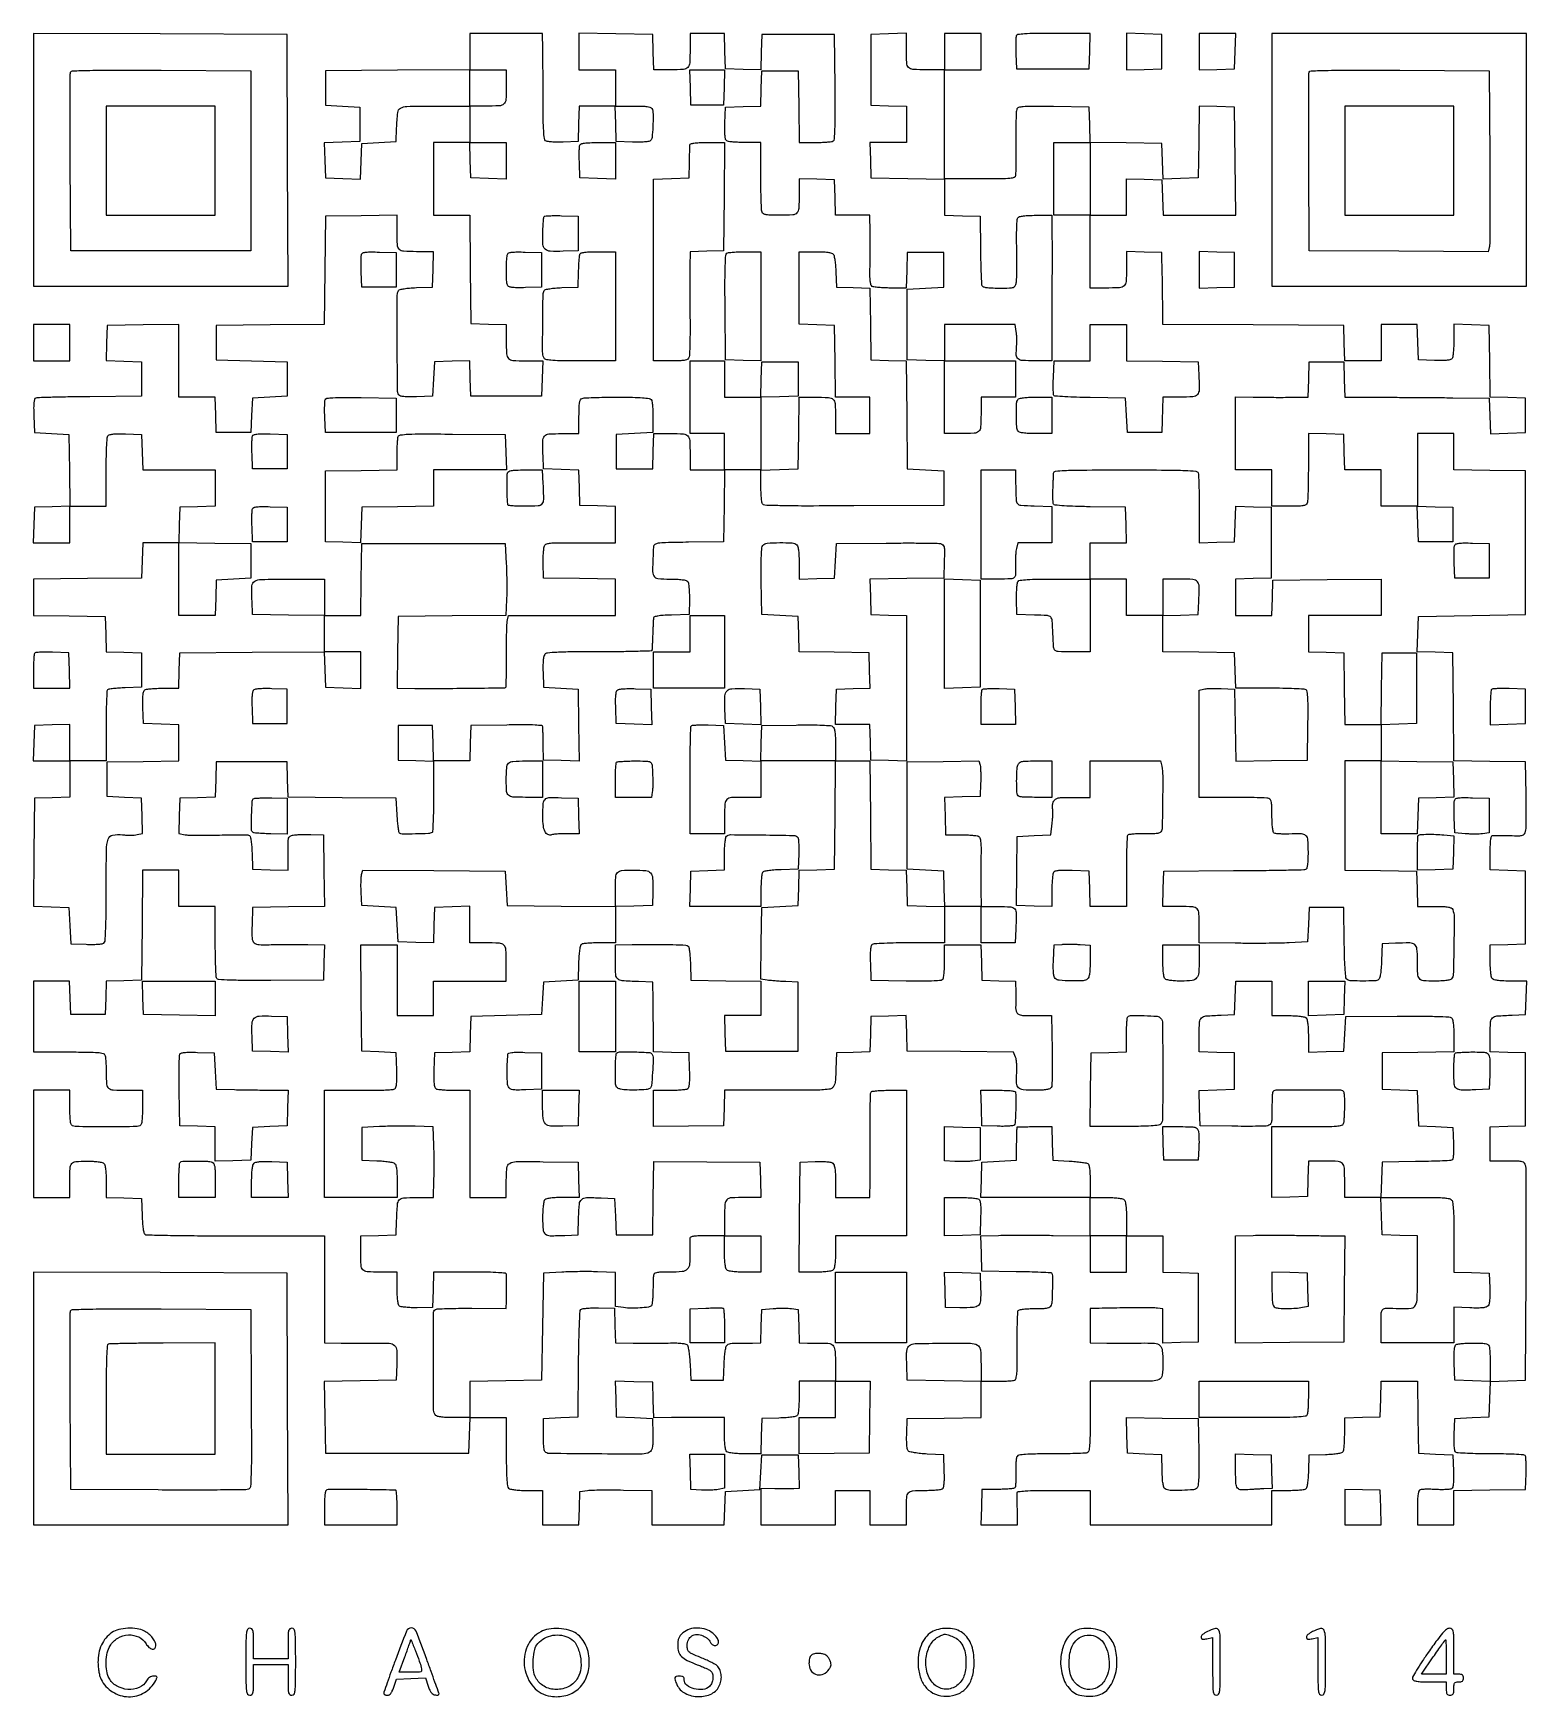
# Model space of a CAD drawing. Extents: x 156 to 936, y 100 to 969.
import ezdxf

# ---------------------------------------------------------------- set-up
doc = ezdxf.new("R2010")
doc.units = 0

msp = doc.modelspace()

# ---------------------------------------------------------------- linework, layer by layer
for points in [[(384, 959.512025), (384, 950.02405), (346.25, 949.762025), (308.5, 949.5), (308.5, 940.5), (308.5, 931.5), (317.5, 931), (326.5, 930.5), (326.5, 921.5), (326.5, 912.5), (317.212977, 912.211984), (307.925954, 911.923969), (308.212977, 902.711984), (308.5, 893.5), (317.711984, 893.212977), (326.923969, 892.925954), (327.211984, 902.212977), (327.5, 911.5), (336.5, 912), (345.5, 912.5), (345.754332, 919.5, -0.016298), (346.317026, 927.652575, -0.240039), (347.827034, 929.994614, -0.128759), (351.063948, 930.893432, -0.003686), (365.519052, 931), (384, 931), (384, 921.5), (384, 912), (374.5, 912), (365, 912), (365, 893), (365, 874), (374.484427, 874), (383.968853, 874), (384.234427, 845.75), (384.5, 817.5), (393.75, 817.212474), (403, 816.924948), (403, 809.044262, 0.011516), (403.171721, 801.589771, 0.176009), (404.146579, 799.248272, 0.194755), (406.358647, 798.198369, 0.014613), (413.144515, 798), (422.075052, 798), (421.787526, 788.75), (421.5, 779.5), (403, 779.5), (384.5, 779.5), (384.211984, 788.787023), (383.923969, 798.074046), (374.711984, 797.787023), (365.5, 797.5), (365, 788.5), (364.5, 779.5), (356.085653, 779.206902, -0.0086), (352.122784, 779.137068, -0.026565), (349.449167, 779.278085, -0.037371), (347.674053, 779.602053, -0.192838), (346.886314, 780.183948, -0.13806), (346.162919, 782.707341, -0.000798), (346.083549, 807.463974, -0.00078), (346.082302, 832.247024, -0.141902), (346.798543, 834.706033, -0.192751), (347.534026, 835.23624, -0.020686), (349.63315, 835.667033, -0.02092), (352.460232, 836.005668, -0.01067), (356.031844, 836.206033), (364.5, 836.5), (364.787526, 845.75), (365.075052, 855), (356.144515, 855, -0.014671), (349.356303, 855.199217, -0.195391), (347.144632, 856.252877, -0.17545), (346.170878, 858.602292, -0.011388), (346, 866.103853), (346, 874.044131), (327.25, 873.772065), (308.5, 873.5), (308.234453, 845.265547), (307.968906, 817.031094), (279.734453, 816.765547), (251.5, 816.5), (251.5, 807.5), (251.5, 798.5), (270, 798), (288.5, 797.5), (288.5, 788.5), (288.5, 779.5), (279.5, 779), (270.5, 778.5), (270, 769.5), (269.5, 760.5), (260.5, 760.5), (251.5, 760.5), (251.212474, 769.75), (250.924948, 779), (241.462474, 779), (232, 779), (232, 798.022065), (232, 817.044131), (213.25, 816.772065), (194.5, 816.5), (194.212977, 807.288016), (193.925954, 798.076031), (203.212977, 797.788016), (212.5, 797.5), (212.5, 788.5), (212.5, 779.5), (185.5, 779.247833, 0.001624), (175.058097, 779.116387, 0.002523), (166.052556, 778.928306, 0.000742), (158.231618, 778.71386, 0.08232), (157.210829, 778.514187, 0.237877), (156.604432, 777.858397, 0.042901), (156.275106, 776.177422, 0.027663), (156.134813, 773.502666, 0.007516), (156.210829, 769.266353), (156.5, 760.5), (165.5, 760), (174.5, 759.5), (174.771926, 740.787816), (175.043852, 722.075632), (165.771926, 721.787816), (156.5, 721.5), (156.212474, 712.25), (155.924948, 703), (165.462474, 703), (175, 703), (175, 712.5), (175, 722), (184.5, 722), (194, 722), (194.015313, 739.75, -0.004304), (194.080621, 746.645645, -0.006444), (194.267102, 752.665785, -0.002999), (194.521621, 757.767033, -0.128063), (194.850966, 758.793098, -0.187221), (195.659703, 759.389362, -0.039341), (197.4185, 759.721251, -0.027159), (200.085459, 759.864234, -0.008519), (204.085653, 759.793098), (212.5, 759.5), (212.787526, 750.25), (213.075052, 741), (232.037526, 741), (251, 741), (251, 731.537526), (251, 722.075052), (241.75, 721.787526), (232.5, 721.5), (232.212474, 712.25), (231.924948, 703), (222.5, 703), (213.075052, 703), (212.787526, 693.75), (212.5, 684.5), (184.25, 684.234427), (156, 683.968853), (156, 674.506492), (156, 665.044131), (174.75, 664.772065), (193.5, 664.5), (193.787036, 655.287036), (194.074071, 646.074071), (203.287036, 645.787036), (212.5, 645.5), (212.5, 636.5), (212.5, 627.5), (204.005609, 627.205609, 0.008279), (200.694214, 627.035917, 0.011972), (197.776348, 626.767598, 0.007724), (195.368688, 626.450158, 0.161087), (194.727907, 626.127907, 0.185963), (194.411783, 625.41557, 0.002216), (194.175895, 620.236582, 0.006297), (194.003704, 614.194269, 0.00403), (193.948685, 607.172298), (193.952773, 589), (184.476387, 589), (175, 589), (175, 598.537526), (175, 608.075052), (165.75, 607.787526), (156.5, 607.5), (156.212474, 598.25), (155.924948, 589), (165.462474, 589), (175, 589), (175, 579.537526), (175, 570.075052), (165.75, 569.787526), (156.5, 569.5), (156.234491, 541.287731), (155.968982, 513.075462), (165.234491, 512.787731), (174.5, 512.5), (175, 503), (175.5, 493.5), (183.5, 493.231666, 0.010041), (186.655195, 493.189235, 0.013424), (189.517023, 493.285088, 0.01061), (191.876659, 493.477934, 0.121069), (192.749439, 493.790336, 0.231612), (193.408841, 494.913431, 0.007462), (193.736878, 500.303912, 0.009029), (193.960011, 508.328695, 0.002109), (194.034381, 521.792187, -0.002585), (194.169523, 542.659381, -0.069603), (194.998457, 548.120932, -0.27921), (197.365569, 550.267758, -0.078046), (202.576089, 550.457022, 0.017899), (204.578903, 550.289048, 0.014555), (206.732199, 550.248624, 0.014804), (208.719734, 550.328052, 0.036681), (210.161321, 550.535432), (213.072737, 551.174886), (212.786369, 560.337443), (212.5, 569.5), (203.5, 570), (194.5, 570.5), (194.5, 579.5), (194.5, 588.5), (213.25, 588.772065), (232, 589.044131), (232, 598.484539), (232, 607.924948), (222.75, 608.212474), (213.5, 608.5), (213.206902, 616.914347, -0.008519), (213.135766, 620.914541, -0.027159), (213.278749, 623.5815, -0.039341), (213.610638, 625.340297, -0.187221), (214.206902, 626.149034, -0.110258), (215.104817, 626.472431, -0.009596), (217.532567, 626.732898, -0.012245), (220.472742, 626.918956, -0.009211), (223.712474, 626.984687), (231.924948, 627), (232.212474, 636.25), (232.5, 645.5), (270.212316, 645.761988), (307.924631, 646.023977), (308.212316, 636.761988), (308.5, 627.5), (317.75, 627.212474), (327, 626.924948), (327, 636.462474), (327, 646), (317.5, 646), (308, 646), (308, 655.5), (308, 665), (317.477935, 665), (326.955869, 665), (327.227935, 683.75), (327.5, 702.5), (365, 702.5), (402.5, 702.5), (403, 692, -0.005613), (403.16809, 687.378833, -0.003922), (403.258233, 682.165476, -0.003956), (403.265896, 677.166218, -0.008207), (403.176964, 673.265449), (402.853929, 665.030898), (374.676964, 664.765449), (346.5, 664.5), (346.227935, 645.75), (345.955869, 627), (355.227935, 626.922442, 0.003118), (369.091352, 626.892942, 0.001969), (385.268809, 627.023128, 0.000161), (402.206377, 627.23159, 0.195632), (402.826303, 627.49297, 0.193916), (402.966416, 627.822235, 0.00059), (403.051037, 632.506848, 0.003229), (403.106483, 637.826305, 0.001999), (403.106275, 644.076412, -0.003406), (403.124046, 650.466976, -0.004631), (403.232766, 656.232699, -0.003119), (403.398729, 661.062005, -0.051374), (403.628813, 662.65721), (404.216816, 665), (432.108408, 665), (460, 665), (460, 674.477935), (460, 683.955869), (441.25, 684.227935), (422.5, 684.5), (422.316634, 692.477826, -0.012128), (422.320787, 695.737887, -0.018235), (422.496927, 698.575431, -0.017086), (422.797374, 700.827415, -0.132244), (423.235942, 701.784293, -0.155), (424.188073, 702.395276, -0.034776), (426.103385, 702.770468, -0.0255), (428.90334, 702.975028, -0.009055), (432.919308, 702.990414, 0.001788), (436.871266, 702.94812, 0.00099), (441.696609, 702.923287, 0.000987), (446.585498, 702.917453, 0.00159), (450.75, 702.933947), (460, 703), (460, 712.462474), (460, 721.924948), (450.75, 722.212474), (441.5, 722.5), (441.212964, 731.712964), (440.925929, 740.925929), (431.712964, 741.212964), (422.5, 741.5), (422.199088, 748.479083, -0.012322), (422.058134, 756.11956, -0.176722), (422.990719, 758.627338, -0.202101), (425.267676, 759.772817, -0.01682), (432.019052, 760), (441, 760), (441, 768.893011, -0.00673), (441.062976, 773.571713, -0.034532), (441.311531, 776.154102, -0.06988), (441.782907, 777.653872, -0.192406), (442.581787, 778.393011, -0.080983), (443.749577, 778.635568, -0.002541), (448.632682, 778.821697, -0.004891), (454.409143, 778.955938, -0.003363), (460.959343, 779, -0.003866), (469.008863, 778.937761, -0.013672), (474.172538, 778.716591, -0.014628), (477.651402, 778.369644, -0.194933), (478.74964, 777.75, -0.132415), (479.133904, 776.862895, -0.012858), (479.416164, 774.517187, -0.015602), (479.596246, 771.655175, -0.011725), (479.622084, 768.5), (479.5, 760.5), (470, 760), (460.5, 759.5), (460.5, 750.5), (460.5, 741.5), (470, 741.5), (479.5, 741.5), (479.787526, 750.75), (480.075052, 760), (488.930537, 760, -0.014889), (495.658129, 759.79962, -0.195866), (497.860252, 758.745668, -0.174757), (498.829682, 756.397656, -0.011384), (499, 748.918213), (499, 741), (508.022065, 741), (517.044131, 741), (516.772065, 722.25), (516.5, 703.5), (498.25, 703.227441, 0.001615), (486.211489, 703.008755, 0.02849), (482.328856, 702.703893, 0.121474), (480.594871, 702.017166, 0.229411), (479.888737, 700.727441, 0.004492), (479.395543, 688.683157, 0.127454), (480.075681, 685.664343, 0.256457), (482.109295, 684.292211, 0.022871), (488.494187, 684, -0.010365), (492.14317, 683.924345, -0.023104), (494.909092, 683.681262, -0.026832), (496.900481, 683.303415, -0.162548), (497.776484, 682.75, -0.135223), (498.169767, 681.860417, -0.013353), (498.454081, 679.517187, -0.016082), (498.631408, 676.655169, -0.012084), (498.648928, 673.5), (498.5, 665.5), (489.25, 665.212474, 0.007871), (485.049593, 665.015689, 0.024136), (482.218655, 664.700681, 0.030456), (480.371189, 664.287606, 0.311527), (479.900428, 663.712474, 0.008416), (479.848125, 662.910256, 0.000586), (479.741729, 660.653039, 0.000832), (479.622495, 657.961032, 0.000626), (479.5, 655, -0.00086), (479.377498, 652.071966, -0.001241), (479.258271, 649.482813, -0.000639), (479.148908, 647.28755, -0.020237), (479.099572, 646.75, -0.367461), (478.760654, 646.443928, -0.000735), (470.987092, 646.220312, -0.004256), (462.127109, 646.053924, -0.002567), (451.622445, 646, 0.001856), (437.101674, 645.946108, 0.010442), (429.346147, 645.726519, 0.012869), (424.523972, 645.364529, 0.196837), (423.078674, 644.594796, 0.126804), (422.594776, 643.568167, 0.023545), (422.298867, 641.485252, 0.021342), (422.157498, 638.735348, 0.01153), (422.206229, 635.344796), (422.5, 627.5), (431.5, 627), (440.5, 626.5), (440.772204, 607.71218), (441.044409, 588.924361), (431.772204, 589.21218), (422.5, 589.5), (422.349641, 597.5, 0.000874), (422.284784, 600.656909, 0.001166), (422.21418, 603.523669, 0.000814), (422.145443, 605.927708, 0.01199), (422.099641, 606.772065, 0.357542), (421.463151, 607.435163, 0.016529), (418.124071, 607.723228, 0.014053), (412.774857, 607.856438, 0.002826), (403.25, 607.772065), (384.5, 607.5), (384.212474, 598.25), (383.924948, 589), (374.5, 589), (365.075052, 589), (364.787526, 598.25), (364.5, 607.5), (355.5, 607.5), (346.5, 607.5), (346.5, 598.5), (346.5, 589.5), (355.75, 589.212474), (365, 588.924948), (365, 570.521491, -0.003948), (364.944022, 563.431887, -0.006325), (364.771942, 557.383102, -0.001873), (364.538106, 552.171378, -0.247007), (364.223632, 551.638212, -0.128933), (362.330486, 551.058556, -0.005973), (355.553707, 550.863836, -0.004505), (348.624888, 550.809994, -0.197861), (347.307805, 551.354337, -0.156425), (346.96783, 552.010775, -0.007592), (346.590418, 554.468816, -0.011746), (346.250255, 557.44826, -0.008148), (346, 560.828809), (345.5, 569.5), (317.287321, 569.76551), (289.074641, 570.03102), (288.787321, 579.26551), (288.5, 588.5), (270, 588.5), (251.5, 588.5), (251.212964, 579.287036), (250.925929, 570.074071), (241.712964, 569.787036), (232.5, 569.5), (232.213165, 560.302223), (231.926331, 551.104447), (235.213165, 550.490349, 0.03927), (237.253293, 550.272858, 0.004606), (241.830732, 550.188196, 0.005498), (247.284635, 550.19755, 0.004475), (253.125496, 550.324091, -0.004465), (258.808413, 550.44732, -0.006689), (263.77216, 550.444208, -0.003133), (267.977756, 550.358949, -0.132527), (268.831529, 550.104121, -0.207324), (269.271513, 549.472404, -0.012546), (269.681237, 547.147202, -0.017051), (270.014922, 544.264237, -0.011608), (270.206033, 540.968156), (270.5, 532.5), (279.75, 532.212474), (289, 531.924948), (289, 540.845897, -0.004115), (289.048349, 546.719937, -0.064833), (289.338966, 548.697042, -0.192946), (290.101186, 549.685999, -0.08623), (291.665164, 550.276324, -0.030324), (293.112062, 550.462919, -0.007668), (295.481732, 550.586943, -0.007794), (298.198684, 550.645005, -0.007802), (300.915164, 550.618313), (307.5, 550.450823), (307.771984, 531.747558), (308.043968, 513.044292), (289.271984, 512.772146), (270.5, 512.5), (270.213519, 503.328966, 0.01638), (270.224235, 496.322515, 0.210881), (271.336696, 494.019302, 0.174228), (273.897393, 493.054945, 0.010561), (282.226002, 493.104446, -0.003775), (286.027768, 493.178645, -0.002115), (290.650849, 493.214399, -0.00211), (295.322706, 493.211049, -0.003437), (299.287526, 493.164217), (308.075052, 493), (307.787526, 483.75), (307.5, 474.5), (280, 474.359051, -0.002265), (267.070776, 474.351343, -0.007868), (258.714137, 474.515722, -0.004826), (252.753427, 474.784463, -0.24048), (251.765313, 475.359051, -0.131763), (251.469425, 476.282514, -0.00235), (251.241942, 481.525784, -0.005703), (251.07436, 487.673302, -0.003752), (251.015313, 494.75), (251, 513), (241.5, 513), (232, 513), (232, 522.5), (232, 532), (222.515335, 532), (213.030671, 532), (212.765335, 503.25), (212.5, 474.5), (203.288393, 474.212982), (194.076786, 473.925964), (193.788393, 465.212982), (193.5, 456.5), (184.5, 456.5), (175.5, 456.5), (175.211067, 465.25), (174.922134, 474), (165.461067, 474), (156, 474), (156, 455.5), (156, 437), (174.393011, 437, -0.002472), (184.723448, 436.948927, -0.018295), (189.640441, 436.72025, -0.036273), (192.393178, 436.288503, -0.24904), (193.393011, 435.418213, -0.068141), (193.630995, 434.403342, -0.007433), (193.821697, 432.006528, -0.00899), (193.955608, 429.132076, -0.007144), (194, 426.025201, 0.018983), (194.224011, 420.126878, 0.20568), (195.30349, 418.061585, 0.161531), (197.679234, 417.158728, 0.01072), (205.081787, 417), (213, 417), (213, 409.081787, -0.006883), (212.956705, 405.936708, -0.008746), (212.826033, 403.036198, -0.007109), (212.640185, 400.618819, -0.068975), (212.40777, 399.620249, -0.305112), (210.164623, 398.045419, -0.004957), (194, 397.885147, -0.004957), (177.835377, 398.045419, -0.305112), (175.59223, 399.620249, -0.068975), (175.359815, 400.618819, -0.007109), (175.173967, 403.036198, -0.008746), (175.043295, 405.936708, -0.006883), (175, 409.081787), (175, 417), (165.5, 417), (156, 417), (156, 389), (156, 361), (165.5, 361), (175, 361), (175, 368.918213, -0.01065), (175.157481, 376.310519, -0.159949), (176.052708, 378.690254, -0.206765), (178.102218, 379.772902, -0.019554), (183.906989, 380, -0.012415), (187.136184, 379.91981, -0.021121), (189.825282, 379.672007, -0.021703), (191.888147, 379.301898, -0.142062), (192.8, 378.8, -0.144682), (193.310039, 377.861987, -0.021131), (193.677383, 375.701269, -0.02038), (193.921656, 372.847487, -0.011159), (194, 369.337526), (194, 361.075052), (203.25, 360.787526), (212.5, 360.5), (212.792098, 351.532999, 0.009815), (212.991728, 347.711606, 0.020219), (213.327056, 344.736971, 0.020082), (213.754924, 342.545857, 0.193391), (214.292098, 341.785523, 0.138594), (215.323489, 341.468482, 0.000725), (226.013929, 341.240319, 0.003136), (238.229465, 341.073964, 0.001975), (252.5, 341.025494, -0.000069), (267.344423, 341.03164, -0.000083), (281.348438, 341.033187, -0.000071), (293.160234, 341.03086, -0.000536), (298.75, 341.02297), (308, 341), (308, 313), (308, 285), (316.75, 284.877856, 0.003038), (320.753975, 284.846297, 0.001737), (325.588588, 284.854364, 0.001735), (330.451836, 284.896248, 0.002881), (334.551575, 284.969406, -0.01776), (341.883655, 284.882057, -0.18525), (344.591078, 283.693149, -0.189845), (345.773182, 281.013391, -0.018801), (345.792008, 273.84692), (345.5, 265.5), (326.728016, 265.227854), (307.956032, 264.955708), (308.228016, 246.227854), (308.5, 227.5), (346, 227.5), (383.5, 227.5), (383.787526, 236.75), (384.075052, 246), (393.537526, 246), (403, 246), (403, 228.2, 0.003861), (403.063952, 219.919232, 0.011908), (403.283708, 214.324625, 0.011288), (403.619714, 210.411132, 0.17093), (404.2, 209.2, 0.144849), (405.139671, 208.689458, 0.021091), (407.306878, 208.322289, 0.020332), (410.171507, 208.07823, 0.011084), (413.7, 208), (422, 208), (422, 199), (422, 190), (431.461067, 190), (440.922134, 190), (441.211067, 198.75), (441.5, 207.5), (445.5, 208, -0.024712), (447.876822, 208.178455, -0.003716), (452.657812, 208.264968, -0.004165), (458.309506, 208.27814, -0.003586), (464.25, 208.199891), (479, 207.899782), (479, 198.949891), (479, 190), (497.961067, 190), (516.922134, 190), (517.211067, 198.75), (517.5, 207.5), (526.5, 208), (535.5, 208.5), (536, 217.5), (536.5, 226.5), (546, 226.5), (555.5, 226.5), (555.788933, 217.75), (556.077866, 209), (553.288933, 208.844005, -0.011673), (551.759812, 208.794244, -0.002714), (549.189562, 208.784587, -0.002799), (546.230203, 208.806102, -0.00274), (543.25, 208.860787), (536, 209.033563), (536, 199.516782), (536, 190), (555.5, 190), (575, 190), (575, 199), (575, 208), (584, 208), (593, 208), (593, 199), (593, 190), (602.5, 190), (612, 190), (612, 197.418213, -0.012045), (612.169488, 204.452803, -0.170409), (613.103321, 206.752319, -0.196932), (615.216333, 207.795471, -0.016954), (621.356989, 208.015313, 0.009288), (624.570103, 208.081049, 0.012325), (627.487838, 208.267102, 0.009701), (629.896861, 208.527636, 0.10999), (630.793098, 208.850966, 0.187221), (631.389362, 209.659703, 0.039341), (631.721251, 211.4185, 0.027159), (631.864234, 214.085459, 0.008519), (631.793098, 218.085653), (631.5, 226.5), (622.795583, 227, -0.010967), (619.381989, 227.271312, -0.015042), (616.327771, 227.674739, -0.01172), (613.836594, 228.140547, -0.145803), (613.000726, 228.594857, -0.155444), (612.558498, 229.454858, -0.019595), (612.289631, 231.55462, -0.019943), (612.157432, 234.29015, -0.011423), (612.205143, 237.594857), (612.5, 245.5), (631.75, 245.771593), (651, 246.043186), (651, 255.521593), (651, 265), (658.918213, 265, 0.007109), (662.067069, 265.044776, 0.008958), (664.979143, 265.179854, 0.007391), (667.407152, 265.372186, 0.06825), (668.431974, 265.61227, 0.244064), (669.303346, 266.594584, 0.041011), (669.729575, 269.156279, 0.01963), (669.931286, 273.774994, 0.002599), (669.923371, 283.561506, -0.00353), (669.930449, 290.281867, -0.005383), (670.040577, 296.1144, -0.002138), (670.20976, 301.100033, -0.129562), (670.468626, 301.949236, -0.212469), (671.087756, 302.371453, -0.014632), (673.231887, 302.696685, -0.018484), (675.937498, 302.925343, -0.011838), (679.090402, 303, 0.007384), (683.426034, 303.064029, 0.042549), (685.703309, 303.326111, 0.092585), (687.006278, 303.852998, 0.159506), (687.739898, 304.75, 0.081743), (688.274842, 307.309146, 0.008132), (688.442514, 313.59277, 0.004739), (688.448649, 320.141385, 0.196523), (687.913509, 321.419055, 0.186037), (687.368035, 321.661462, 0.001315), (682.237206, 321.906318, 0.004796), (676.322633, 322.116162, 0.003023), (669.413509, 322.253158), (651.5, 322.5), (651.212977, 331.711984), (650.925954, 340.923969), (660.212977, 341.211984, -0.00598), (665.055176, 341.304202, -0.001796), (672.426625, 341.329924, -0.0018), (680.698903, 341.299283, -0.001952), (688.75, 341.209033), (708, 340.918065), (708, 331.459033), (708, 322), (717.5, 322), (727, 322), (727, 331.5), (727, 341), (736.5, 341), (746, 341), (746, 331.537526), (746, 322.075052), (755.25, 321.787526), (764.5, 321.5), (764.5, 303.5), (764.5, 285.5), (755.25, 285.212474), (746, 284.924948), (746, 293.848975), (746, 302.773001), (743.25, 303.153287, 0.031661), (740.518653, 303.356088, 0.003179), (733.979502, 303.385228, 0.00325), (725.032984, 303.310064, 0.00129), (712.75, 303.09531), (708, 303), (708, 294), (708, 285), (716.75, 284.906082, 0.002418), (720.762235, 284.882421, 0.001368), (725.62411, 284.890566, 0.001366), (730.526104, 284.925579, 0.002246), (734.672502, 284.985146, -0.018785), (741.663365, 284.854338, -0.172549), (744.418594, 283.695911, -0.187123), (745.705564, 281.105428, -0.022785), (746, 274.647529, -0.027758), (745.639958, 268.167132, -0.256016), (744.079378, 265.945033, -0.111012), (740.595536, 265.106701, -0.003756), (726.393011, 265), (708, 265), (708, 246.606989, -0.002704), (707.946488, 236.713941, -0.016498), (707.722569, 231.60616, -0.026624), (707.329671, 228.601854, -0.260972), (706.541492, 227.654295, -0.081976), (705.449361, 227.429699, -0.002134), (700.455486, 227.255002, -0.004454), (694.572245, 227.12677, -0.003023), (687.871293, 227.080936, 0.00357), (679.427813, 227.013944, 0.01416), (674.245706, 226.788943, 0.016081), (670.846283, 226.434575, 0.215961), (669.811268, 225.783629, 0.115858), (669.490428, 224.913615, 0.012436), (669.279263, 222.760107, 0.014767), (669.165937, 220.146993, 0.011378), (669.191464, 217.29333, -0.009926), (669.224824, 214.47816, -0.014231), (669.133867, 211.984624, -0.010003), (668.959722, 209.939009, -0.171777), (668.674478, 209.341144, -0.167796), (668.062033, 209.043104, -0.007819), (665.734953, 208.798401, -0.012207), (662.915945, 208.615699, -0.008396), (659.714481, 208.540401), (651.5, 208.485173), (651.212474, 199.242587), (650.924948, 190), (660.526012, 190), (670.127076, 190), (669.992901, 197.75, -0.0011), (669.946662, 200.809528, -0.001463), (669.918889, 203.590625, -0.001029), (669.907225, 205.922726, -0.014849), (669.929363, 206.75, -0.362749), (670.53976, 207.402041, -0.014238), (674.049018, 207.732623, -0.013433), (679.537568, 207.944525, -0.002931), (689, 208), (708, 208), (708, 199), (708, 190), (755.5, 190), (803, 190), (803, 199), (803, 208), (811.25, 208.015313, 0.008579), (814.497876, 208.077072, 0.011582), (817.430835, 208.251296, 0.008725), (819.854929, 208.494381, 0.112667), (820.706033, 208.797157, 0.192561), (821.236162, 209.533237, 0.02067), (821.666992, 211.63313, 0.020911), (822.005667, 214.460658, 0.010674), (822.206033, 218.031844), (822.5, 226.5), (830.968156, 226.793967, 0.010674), (834.539342, 226.994333, 0.020911), (837.36687, 227.333008, 0.02067), (839.466763, 227.763838, 0.192561), (840.202843, 228.293967, 0.112531), (840.505585, 229.144249, 0.008778), (840.748704, 231.558142, 0.011623), (840.922925, 234.478979, 0.008617), (840.984687, 237.712474), (841, 245.924948), (850.25, 246.212474), (859.5, 246.5), (859.787526, 255.75), (860.075052, 265), (869.515461, 265), (878.955869, 265), (879.227935, 246.25), (879.5, 227.5), (888.5, 227), (897.5, 226.5), (897.793098, 218.085653, -0.008525), (897.86398, 214.097108, -0.026999), (897.721849, 211.431271, -0.038792), (897.392979, 209.671951, -0.190993), (896.801704, 208.877446, -0.113704), (895.944752, 208.586656, -0.01277), (893.880669, 208.431217, -0.014971), (891.38079, 208.381998, -0.011628), (888.661509, 208.473149, 0.008265), (885.933618, 208.582955, 0.010429), (883.407566, 208.590139, 0.008697), (881.30157, 208.515539, 0.078563), (880.402903, 208.324367, 0.218412), (879.719702, 207.625856, 0.049185), (879.304572, 205.972212, 0.029477), (879.065407, 203.283816, 0.007448), (879, 198.893011), (879, 190), (888.5, 190), (898, 190), (898, 198.977935), (898, 207.955869), (916.75, 208.227935), (935.5, 208.5), (935.792979, 216.907021, 0.010316), (935.839659, 220.193345, 0.014716), (935.73505, 223.109325, 0.01059), (935.527995, 225.497896, 0.171078), (935.184355, 226.215645, 0.182578), (934.382383, 226.577852, 0.003244), (929.579486, 226.849771, 0.007667), (923.917253, 227.046516, 0.004982), (917.370032, 227.10829, -0.004337), (910.796874, 227.16182, -0.006472), (905.051847, 227.332846, -0.003069), (900.187713, 227.570612, -0.125298), (899.185559, 227.885318, -0.192631), (898.602609, 228.673826, -0.03753), (898.278092, 230.447138, -0.026613), (898.13695, 233.119879, -0.008591), (898.206902, 237.085653), (898.5, 245.5), (907.5, 246), (916.5, 246.5), (916.787036, 255.712964), (917.074071, 264.925929), (926.287036, 265.212964), (935.5, 265.5), (935.776595, 320.5, 0.000947), (935.843216, 341.744487, 0.001486), (935.811656, 360.004687, 0.000367), (935.724867, 375.978117, 0.058002), (935.507543, 377.75, 0.122598), (934.851723, 379.003904, 0.154459), (933.732885, 379.672178, 0.053321), (931.54844, 379.94753, 0.004712), (925.980948, 380), (917, 380), (917, 388.962474), (917, 397.924948), (926.25, 398.212474), (935.5, 398.5), (935.5, 417.5), (935.5, 436.5), (926.25, 436.787526), (917, 437.075052), (917, 446.018474, -0.014194), (917.190094, 452.713321, -0.199365), (918.215838, 454.834916, -0.165063), (920.527107, 455.811311, -0.009054), (928.5, 456.245668), (935.5, 456.5), (935.788933, 465.25), (936.077866, 474), (927.738933, 474, -0.011007), (924.191211, 474.078112, -0.020282), (921.315326, 474.321952, -0.021049), (919.141383, 474.688939, -0.145022), (918.2, 475.2, -0.144682), (917.689961, 476.138013, -0.021131), (917.322617, 478.298731, -0.02038), (917.078344, 481.152513, -0.011159), (917, 484.662474), (917, 492.924948), (926.25, 493.212474), (935.5, 493.5), (935.5, 512.5), (935.5, 531.5), (926.25, 531.787526), (917, 532.075052), (917, 541.037526, -0.00744), (917.063008, 545.271671, -0.02682), (917.287754, 547.96063, -0.04033), (917.655897, 549.625425, -0.306589), (918.25, 550.103467, -0.021515), (919.076863, 550.136195, -0.001507), (921.397508, 550.121163, -0.002134), (924.165553, 550.083074, -0.001605), (927.209602, 550.018417, 0.005646), (932.010131, 549.955262, 0.063929), (933.891915, 550.19329, 0.171243), (934.879098, 550.858136, 0.099633), (935.494778, 552.16495, 0.053713), (935.711545, 553.768641, 0.003003), (935.817507, 558.807829, 0.004598), (935.852496, 564.817956, 0.00335), (935.785177, 571.5), (935.5, 588.5), (916.765536, 588.772008), (898.031072, 589.044016), (897.765536, 617.272008), (897.5, 645.5), (888.212977, 645.788016), (878.925954, 646.076031), (879.212977, 655.288016), (879.5, 664.5), (907.5, 665), (935.5, 665.5), (935.5, 703), (935.5, 740.5), (916.75, 740.772065), (898, 741.044131), (898, 750.522065), (898, 760), (888.5, 760), (879, 760), (879, 741), (879, 722), (869.5, 722), (860, 722), (860, 731.5), (860, 741), (850.537526, 741), (841.075052, 741), (840.787526, 750.25), (840.5, 759.5), (831.25, 759.787526), (822, 760.075052), (822, 742.619313, -0.003237), (821.955952, 735.816117, -0.004731), (821.821697, 729.826548, -0.002387), (821.635784, 724.755801, -0.081426), (821.393011, 723.581787, -0.192406), (820.653872, 722.782907, -0.06988), (819.154102, 722.311531, -0.034532), (816.571713, 722.062976, -0.00673), (811.893011, 722), (803, 722), (803, 731.5), (803, 741), (793.5, 741), (784, 741), (784, 760.058604), (784, 779.117209), (793.25, 778.994633, 0.001623), (797.492584, 778.952186, 0.000917), (802.635852, 778.926856, 0.000915), (807.823041, 778.920321, 0.001504), (812.212474, 778.936029), (821.924948, 779), (822.212474, 788.25), (822.5, 797.5), (831.5, 797.5), (840.5, 797.5), (840.787526, 788.25), (841.075052, 779), (859.787526, 778.956189, -0.000678), (868.325769, 778.924612, -0.000393), (878.584461, 778.864679, -0.000393), (888.870456, 778.788403, -0.000662), (897.5, 778.706189), (916.5, 778.5), (916.788016, 769.212977), (917.076031, 759.925954), (926.288016, 760.212977), (935.5, 760.5), (935.5, 769.5), (935.5, 778.5), (926.271928, 778.787236), (917.043857, 779.074471), (916.771928, 797.787236), (916.5, 816.5), (907.25, 816.787526), (898, 817.075052), (897.984687, 808.787526, -0.009129), (897.918962, 805.519034, -0.01216), (897.732898, 802.554613, -0.009485), (897.472502, 800.106611, -0.110544), (897.149034, 799.206902, -0.187221), (896.340297, 798.610638, -0.039341), (894.5815, 798.278749, -0.027159), (891.914541, 798.135766, -0.008519), (887.914347, 798.206902), (879.5, 798.5), (879.212474, 807.75), (878.924948, 817), (869.462474, 817), (860, 817), (860, 807.5), (860, 798), (850.537526, 798), (841.075052, 798), (840.787526, 807.25), (840.5, 816.5), (793.25, 816.759792), (746, 817.019583), (745.955913, 824.259792, 0.0013), (745.924866, 827.832584, 0.000512), (745.86429, 832.751314, 0.000507), (745.787989, 838.066742, 0.000634), (745.705913, 843), (745.5, 854.5), (736.25, 854.787526), (727, 855.075052), (727, 846.144515, -0.014649), (726.801097, 839.357166, -0.195156), (725.748828, 837.14535, -0.175657), (723.402343, 836.171189, -0.011435), (715.918213, 836), (708, 836), (708, 855), (708, 874), (717.5, 874), (727, 874), (727, 883.537526), (727, 893.075052), (736.25, 892.787526), (745.5, 892.5), (745.787526, 883.25), (746.075052, 874), (765.053099, 874), (784.031147, 874), (783.765573, 902.25), (783.5, 930.5), (774.272202, 930.787232), (765.044404, 931.074464), (764.772202, 912.287232), (764.5, 893.5), (755.288016, 893.212977), (746.076031, 892.925954), (745.788016, 902.212977), (745.5, 911.5), (726.787236, 911.771928), (708.074471, 912.043857), (707.787236, 921.271928), (707.5, 930.5), (688.824304, 930.771792, 0.002014), (677.578186, 930.890146, 0.02113), (672.975692, 930.725496, 0.057359), (670.601549, 930.262485, 0.250511), (669.635738, 929.271792, 0.060774), (669.432136, 928.013073, 0.002545), (669.278083, 923.467339, 0.004363), (669.169735, 918.066983, 0.003084), (669.138392, 912, -0.000472), (669.138745, 905.934537, -0.000669), (669.12675, 900.539062, -0.000374), (669.107102, 895.979959, -0.009723), (669.076958, 894.75, -0.30595), (668.349018, 893.767717, -0.061401), (666.108229, 893.274689, -0.021472), (661.601512, 893.044697, -0.002013), (650.5, 893), (632, 893), (632, 921.5), (632, 950), (641.5, 950), (651, 950), (651, 959.5), (651, 969), (641.5, 969), (632, 969), (632, 959.5), (632, 950), (622.606989, 950, -0.01333), (615.449516, 950.190859, -0.191194), (613.178583, 951.23551, -0.180709), (612.176112, 953.578687, -0.011676), (612, 961.119313), (612, 969.075052), (602.75, 968.787526), (593.5, 968.5), (593.5, 950), (593.5, 931.5), (602.75, 931.212474), (612, 930.924948), (612, 921.462474), (612, 912), (602.462474, 912), (592.924948, 912), (593.212474, 902.75), (593.5, 893.5), (612.75, 893.228407), (632, 892.956814), (632, 883.515933), (632, 874.075052), (641.25, 873.787526), (650.5, 873.5), (650.7261, 856.033473, 0.00254), (650.848429, 849.247135, 0.003801), (651.03046, 843.320718, 0.001624), (651.240839, 838.261049, 0.080575), (651.444716, 837.283473, 0.231943), (652.090614, 836.683488, 0.037572), (653.813373, 836.302532, 0.026983), (656.452994, 836.068132, 0.008654), (660.38916, 836, 0.00449), (665.958336, 836.050009, 0.069589), (667.843086, 836.348202, 0.193872), (668.805465, 837.124626, 0.076291), (669.411066, 838.75, 0.043815), (669.620333, 840.533568, 0.003821), (669.718857, 845.098438, 0.004997), (669.740376, 850.554541, 0.003863), (669.65847, 856.5, -0.005779), (669.599084, 862.471937, -0.009314), (669.70204, 867.557809, -0.005474), (669.90997, 871.728347, -0.148932), (670.290394, 872.75, -0.170622), (671.140504, 873.307769, -0.027386), (673.120167, 873.684214, -0.023286), (675.899461, 873.925479, -0.010007), (679.622445, 874), (688, 874), (688.065327, 864.75, -0.000911), (688.087835, 860.454106, -0.000484), (688.100863, 855.132812, -0.000482), (688.103677, 849.692963, -0.000748), (688.094565, 845, 0.000214), (688.078691, 839.724399, 0.000077), (688.060489, 832.223438, 0.000077), (688.043077, 824.006854, 0.000091), (688.029238, 816.25), (688, 798), (679.116631, 798, -0.012604), (672.639971, 798.163288, -0.157661), (670.376494, 799.023442, -0.22263), (669.444799, 800.919295, -0.027906), (669.619302, 805.616031, 0.018886), (669.716443, 807.375094, 0.01144), (669.705014, 809.460647, 0.011455), (669.59866, 811.533267, 0.019726), (669.402751, 813.25), (668.824204, 817), (650.412102, 817), (632, 817), (632, 807.463788), (632, 797.927576), (622.25, 798.213788), (612.5, 798.5), (612.5, 817), (612.5, 835.5), (622, 836), (631.5, 836.5), (631.5, 845.5), (631.5, 854.5), (622, 854.5), (612.5, 854.5), (612.212474, 845.25), (611.924948, 836), (603.712474, 836.015313, -0.009623), (600.468397, 836.083805, -0.012665), (597.514786, 836.278091, -0.010157), (595.076736, 836.550638, -0.108718), (594.146372, 836.888375, -0.18574), (593.500978, 837.757572, -0.040433), (593.140898, 839.624046, -0.026256), (592.974178, 842.532694, -0.007207), (593.018516, 847.123063, 0.002836), (593.096273, 851.348323, 0.001753), (593.142088, 856.315837, 0.001758), (593.152891, 861.223834, 0.003161), (593.122144, 865.25), (593, 874), (584.037526, 874), (575.075052, 874), (574.787526, 883.25), (574.5, 892.5), (565.25, 892.787526), (556, 893.075052), (556, 885.119313, -0.011258), (555.831005, 877.614695, -0.173567), (554.86665, 875.260207, -0.196922), (552.673736, 874.202315, -0.015154), (546, 874, -0.006853), (541.384548, 874.063264, -0.03487), (538.828701, 874.31228, -0.070374), (537.342194, 874.784112, -0.191418), (536.606989, 875.581787, -0.081401), (536.364228, 876.755458, -0.002396), (536.178303, 881.815525, -0.00474), (536.044049, 887.792976, -0.003244), (536, 894.581787), (536, 912), (527.75, 912.015313, -0.00917), (524.495888, 912.081041, -0.012203), (521.54359, 912.267102, -0.00954), (519.105717, 912.527533, -0.110402), (518.206902, 912.850966, -0.187221), (517.610638, 913.659703, -0.039341), (517.278749, 915.4185, -0.027159), (517.135766, 918.085459, -0.008519), (517.206902, 922.085653), (517.5, 930.5), (526.712964, 930.787036), (535.925929, 931.074071), (536.212964, 940.287036), (536.5, 949.5), (546, 949.5), (555.5, 949.5), (555.772065, 930.75), (556.044131, 912), (564.272065, 912.015313, 0.009013), (567.515808, 912.079825, 0.012039), (570.455049, 912.262256, 0.009324), (572.882606, 912.517385, 0.111006), (573.766401, 912.834466, 0.238479), (574.438935, 913.964071, 0.008349), (574.712289, 919.206078, 0.009301), (574.846326, 927.183108, 0.001978), (574.766401, 941.069153), (574.5, 968.5), (555.5, 968.5), (536.5, 968.5), (536.211984, 959.212977), (535.923969, 949.925954), (526.711984, 950.212977), (517.5, 950.5), (517.212474, 959.75), (516.924948, 969), (507.962474, 969), (499, 969), (499, 961.081787, -0.011384), (498.829682, 953.602344, -0.174757), (497.860252, 951.254332, -0.195866), (495.658129, 950.20038, -0.014889), (488.930537, 950), (480.075052, 950), (479.787526, 959.25), (479.5, 968.5), (460.25, 968.771593), (441, 969.043186), (441, 959.521593), (441, 950), (450.5, 950), (460, 950), (460, 940.5), (460, 931), (450.537526, 931), (441.075052, 931), (440.787526, 921.75), (440.5, 912.5), (432.655204, 912.206229, -0.012293), (429.494383, 912.165626, -0.017705), (426.700278, 912.297458, -0.015834), (424.456959, 912.554808, -0.137568), (423.548513, 912.959738, -0.19323), (422.91073, 914.137479, -0.012765), (422.560971, 918.055487, -0.012255), (422.332674, 923.906904, -0.00325), (422.258028, 933.253508, 0.000472), (422.238658, 941.227163, 0.00046), (422.204136, 949.269781, 0.000453), (422.160909, 956.335783, 0.00172), (422.114718, 960.75), (422, 969), (403, 969), (384, 969)], [(669.423642, 967.661609, 0.079281), (669.235027, 966.7687, 0.006579), (669.147568, 964.392336, 0.008656), (669.129541, 961.539392, 0.006569), (669.205027, 958.411609), (669.5, 950.5), (688.5, 950.5), (707.5, 950.5), (707.787526, 959.75), (708.075052, 969), (689.006141, 969, 0.00285), (679.224699, 968.944244, 0.014211), (673.739824, 968.72572, 0.017656), (670.314511, 968.36976, 0.272868)], [(269.5, 902.5), (269.5, 855.5), (222.5, 855.5), (175.5, 855.5), (175.239372, 901.5, -0.000997), (175.174287, 919.225103, -0.001596), (175.197198, 934.357597, -0.000282), (175.267665, 947.72814, -0.090314), (175.461789, 948.759906, -0.301449), (176.45055, 949.464468, -0.003096), (185.402033, 949.70934, -0.005599), (198.68089, 949.841585, -0.001079), (222.722417, 949.759906), (269.5, 949.5)], [(403, 941.106989, -0.014768), (402.800362, 934.349521, -0.195511), (401.747254, 932.14255, -0.175208), (399.400012, 931.170753, -0.01141), (391.918213, 931), (384, 931), (384, 940.5), (384, 950), (393.5, 950), (403, 950)], [(916.777529, 904.5, -0.001169), (916.844214, 887.089041, -0.00181), (916.812248, 872.054912, -0.000538), (916.723164, 858.995066, -0.057675), (916.505999, 857.240125), (915.956939, 854.980251), (869.22847, 855.240125), (822.5, 855.5), (822.239372, 901.5, -0.000997), (822.174287, 919.225103, -0.001596), (822.197198, 934.357597, -0.000282), (822.267665, 947.72814, -0.090314), (822.461789, 948.759906, -0.301449), (823.45055, 949.464468, -0.003096), (832.402033, 949.70934, -0.005599), (845.68089, 949.841585, -0.001079), (869.722417, 949.759906), (916.5, 949.5)], [(479.324203, 929.25, -0.064424), (479.743919, 925.984432, -0.014192), (479.578464, 920.324402, -0.009225), (479.141553, 914.590777, -0.174462), (478.386286, 912.986286, -0.15973), (477.526885, 912.551237, -0.017453), (475.297538, 912.289374, -0.018589), (472.404166, 912.159524, -0.010628), (468.907021, 912.207021), (460.5, 912.5), (460.212474, 921.75), (459.924948, 931), (469.395087, 931, -0.005347), (474.718758, 930.943064, -0.038286), (477.277642, 930.691686, -0.095754), (478.647355, 930.167686, -0.191799)], [(460, 902.462474), (460, 892.924948), (450.75, 893.212474), (441.5, 893.5), (441.205027, 901.411609, -0.006569), (441.129541, 904.539392, -0.008656), (441.147568, 907.392336, -0.006579), (441.235027, 909.7687, -0.079281), (441.423642, 910.661609, -0.228749), (442.106941, 911.304101, -0.041413), (443.854544, 911.698735, -0.027242), (446.620517, 911.933967, -0.007593), (450.968615, 912), (460, 912)], [(516.765573, 883.75), (516.5, 855.5), (507.75, 855.211067), (499, 854.922134), (498.903919, 847.211067, 0.003078), (498.87768, 843.048601, 0.000774), (498.887177, 836.267067, 0.00079), (498.922289, 828.514508, 0.000797), (498.981845, 820.783203, -0.003298), (499.001612, 813.464651, -0.004704), (498.915176, 806.967211, -0.002665), (498.761638, 801.492931, -0.068598), (498.510538, 800.033203, -0.140726), (497.779032, 798.933431, -0.1244), (496.540675, 798.324965, -0.046996), (494.220777, 798.0564, -0.005333), (488.932612, 798), (480, 798), (479.962766, 816.5, -0.000168), (479.94848, 825.024282, -0.000093), (479.936469, 835.440625, -0.000093), (479.928216, 845.999363, -0.000149), (479.925532, 855, -0.000164), (479.928266, 863.31442, -0.000157), (479.936469, 871.757727, -0.000155), (479.948373, 879.21392, -0.000562), (479.962766, 883.962474), (480, 892.924948), (489.25, 893.212474), (498.5, 893.5), (498.694168, 901.5, -0.000294), (498.772609, 904.655326, -0.000394), (498.847699, 907.517187, -0.000272), (498.913894, 909.91804, -0.004132), (498.944168, 910.75, -0.315819), (499.403052, 911.345623, -0.041425), (501.051497, 911.71379, -0.026947), (503.740719, 911.937648, -0.007292), (508.015573, 912), (517.031147, 912)], [(440.5, 864.5), (440.5, 855.5), (432.655204, 855.206229, -0.019627), (426.005728, 855.218321, -0.177747), (423.366228, 856.312218, -0.193464), (422.181185, 858.804243, -0.023913), (422.096142, 864.939125, -0.004656), (422.224032, 867.893114, -0.006658), (422.396747, 870.510389, -0.003874), (422.588115, 872.705546, -0.095549), (422.758823, 873.287732, -0.257902), (423.213321, 873.592207, -0.007599), (425.591581, 873.759546, -0.013423), (428.480905, 873.841063, -0.008636), (431.832337, 873.787732), (440.5, 873.5)], [(345.5, 845.5), (345.5, 836.5), (336.5, 836.5), (327.5, 836.5), (327.205027, 844.411609, -0.006757), (327.130652, 847.542211, -0.008847), (327.151984, 850.403842, -0.006825), (327.2445, 852.787219, -0.078651), (327.438673, 853.700781, -0.222283), (328.127059, 854.364206, -0.05328), (329.715903, 854.724548, -0.030281), (332.338027, 854.871594, -0.007113), (336.733647, 854.789171), (345.5, 854.5)], [(421.5, 845.5), (421.5, 836.5), (413.085653, 836.206902, -0.00858), (409.091147, 836.136357, -0.026999), (406.414872, 836.279639, -0.038856), (404.642089, 836.611664, -0.183007), (403.816768, 837.206902, -0.139033), (403.249443, 838.992302, -0.007143), (403.144864, 845.111829, -0.009692), (403.244274, 851.106577, -0.079072), (403.770319, 853.787164, -0.238386), (404.4171, 854.391111, -0.043449), (406.074634, 854.720702, -0.028007), (408.710501, 854.861701, -0.007678), (412.87125, 854.787164), (421.5, 854.5)], [(460, 826.5), (460, 798), (441.606989, 798, -0.00233), (430.993297, 798.049467, -0.019547), (426.205911, 798.281403, -0.043841), (423.602385, 798.74206, -0.239857), (422.573264, 799.669673, -0.09181), (422.004913, 802.735518, -0.002129), (422.065013, 817.525013, -0.001546), (422.237423, 832.631029, -0.135589), (422.865447, 834.782288, -0.202891), (423.537441, 835.258867, -0.01561), (425.761018, 835.675699, -0.018657), (428.619268, 836.011013, -0.011193), (432.031844, 836.206033), (440.5, 836.5), (440.769726, 844.5, -0.004694), (440.905777, 847.655284, -0.006263), (441.092081, 850.517187, -0.004511), (441.299299, 852.905307, -0.062379), (441.488341, 853.75, -0.245965), (442.124042, 854.334747, -0.032567), (443.976619, 854.702973, -0.024764), (446.790152, 854.933009, -0.008016), (450.968615, 855), (460, 855)], [(573.831844, 853.702616, -0.123819), (574.268892, 852.789339, -0.013166), (574.679152, 850.450258, -0.0156), (575.012379, 847.592986, -0.011934), (575.204288, 844.452616), (575.5, 836.5), (584.228077, 836.211387), (592.956153, 835.922774), (593.228077, 817.211387), (593.5, 798.5), (602.73449, 798.212679), (611.96898, 797.925359), (612.23449, 769.712679), (612.5, 741.5), (622, 741), (631.5, 740.5), (631.5, 731.5), (631.5, 722.5), (584.565202, 722.239992, -0.001093), (560.519128, 722.15935, -0.005528), (547.101824, 722.292041, -0.003259), (538.053219, 722.540615, -0.247681), (536.830515, 723.239992, -0.111255), (536.51493, 724.120812, -0.009232), (536.261095, 726.55331, -0.011969), (536.079532, 729.49826, -0.008946), (536.015313, 732.75), (536, 741), (526.5, 741), (517, 741), (517, 750.5), (517, 760), (508, 760), (499, 760), (499, 779), (499, 798), (508, 798), (517, 798), (517, 788.5), (517, 779), (526.462474, 779), (535.924948, 779), (536.212474, 788.25), (536.5, 797.5), (546, 797.5), (555.5, 797.5), (555.5, 788.5), (555.5, 779.5), (545.75, 779.213788), (536, 778.927576), (536, 759.927576), (536, 740.927576), (545.75, 741.213788), (555.5, 741.5), (555.772065, 760.25), (556.044131, 779), (563.940278, 779, -0.011457), (571.404655, 778.828936, -0.175414), (573.74896, 777.85673, -0.195276), (574.800677, 775.649615, -0.014747), (575, 768.893011), (575, 760), (584, 760), (593, 760), (593, 769.5), (593, 779), (584.022065, 779), (575.044131, 779), (574.772065, 797.75), (574.5, 816.5), (565.25, 816.787526), (556, 817.075052), (556, 836.037526), (556, 855), (564.377555, 855, -0.009926), (568.166961, 854.924766, -0.024173), (570.949592, 854.679152, -0.030079), (572.912736, 854.288322, -0.156616)], [(536, 826.462474), (536, 797.924948), (526.75, 798.212474), (517.5, 798.5), (517.304021, 825.97437, -0.002129), (517.265594, 839.343613, -0.008505), (517.416254, 847.53364, -0.00621), (517.685489, 853.159133, -0.240554), (518.304021, 854.209057, -0.112933), (519.149538, 854.509445, -0.00863), (521.572119, 854.750529, -0.011508), (524.502844, 854.923386, -0.00851), (527.75, 854.984687), (536, 855)], [(727, 807.522065), (727, 798.044131), (745.75, 797.772065), (764.5, 797.5), (764.800912, 790.520917, -0.012322), (764.941866, 782.88044, -0.176722), (764.009281, 780.372662, -0.202101), (761.732324, 779.227183, -0.01682), (754.980948, 779), (746, 779), (745.902156, 776.25, 0.001696), (745.854662, 774.774287, 0.00044), (745.788358, 772.398438, 0.000447), (745.717589, 769.690234, 0.000457), (745.652156, 767), (745.5, 760.5), (736.5, 760.5), (727.5, 760.5), (727, 769.5), (726.5, 778.5), (708.044584, 778.773353, -0.004384), (700.930651, 778.941118, -0.006979), (694.850475, 779.222854, -0.002299), (689.640938, 779.561218, -0.240375), (689.044584, 779.91971, -0.12894), (688.839667, 780.579174, -0.005371), (688.754992, 783.06359, -0.008991), (688.739099, 786.036589, -0.006236), (688.823474, 789.396357), (689.146947, 798), (698.573474, 798), (708, 798), (708, 807.5), (708, 817), (717.5, 817), (727, 817)], [(669, 788.5), (669, 779), (660, 779), (651, 779), (651, 770.106989, -0.014768), (650.800362, 763.349521, -0.195511), (649.747254, 761.14255, -0.175208), (647.400012, 760.170753, -0.01141), (639.918213, 760), (632, 760), (632, 779), (632, 798), (650.5, 798), (669, 798)], [(345.5, 769.5), (345.5, 760.5), (327, 760.5), (308.5, 760.5), (308.205027, 768.411609, -0.006678), (308.130183, 771.541021, -0.008767), (308.150121, 774.398988, -0.006722), (308.240504, 776.779383, -0.078916), (308.432332, 777.684256, -0.271496), (309.329852, 778.401442, -0.021534), (312.482268, 778.72062, -0.015363), (317.664758, 778.861208, -0.002829), (327.227305, 778.772646), (345.5, 778.5)], [(688, 769.5), (688, 760), (679.559017, 760, -0.009777), (675.847583, 760.072584, -0.022869), (673.081604, 760.30781, -0.025741), (671.115726, 760.669682, -0.198475), (670.372476, 761.206338, -0.127083), (669.669187, 763.473755, -0.010853), (669.508102, 769.609813, -0.009788), (669.601042, 775.791653, -0.154721), (670.297344, 777.75, -0.171421), (671.144263, 778.308064, -0.027466), (673.12069, 778.684422, -0.023326), (675.897929, 778.925561, -0.009992), (679.622445, 779), (688, 779)], [(288.5, 750.5), (288.5, 741.5), (279.5, 741.5), (270.5, 741.5), (270.205027, 749.411609, -0.006757), (270.130652, 752.542211, -0.008847), (270.151984, 755.403842, -0.006825), (270.2445, 757.787219, -0.078651), (270.438673, 758.700781, -0.222283), (271.127059, 759.364206, -0.05328), (272.715903, 759.724548, -0.030281), (275.338027, 759.871594, -0.007113), (279.733647, 759.789171), (288.5, 759.5)], [(402.787526, 750.25), (403.075052, 741), (384.037526, 741), (365, 741), (365, 731.522065), (365, 722.044131), (346.25, 721.772065), (327.5, 721.5), (327.211984, 712.212977), (326.923969, 702.925954), (317.711984, 703.212977), (308.5, 703.5), (308.5, 722), (308.5, 740.5), (327.25, 740.772065), (346, 741.044131), (346, 748.940278, -0.006993), (346.043892, 752.078423, -0.008849), (346.176335, 754.976453, -0.007246), (346.364806, 757.392212, -0.068621), (346.600289, 758.400753, -0.275203), (347.737745, 759.29688, -0.020768), (351.810617, 759.658841, -0.012398), (358.984026, 759.818935, -0.001482), (374.850289, 759.732541), (402.5, 759.5)], [(422.170996, 733.75, -0.008153), (422.410291, 725.512869, -0.171438), (421.633304, 723.220837, -0.215541), (419.643367, 722.185364, -0.013804), (412.930449, 722, -0.00787), (409.497486, 722.054036, -0.012782), (406.585572, 722.220312, -0.00645), (404.190772, 722.449718, -0.334919), (403.871498, 722.75, -0.034468), (403.586625, 725.567122, -0.004829), (403.456599, 731.419897, -0.003358), (403.421582, 737.417951, -0.065526), (403.664347, 739.25, -0.184305), (404.324835, 740.161364, -0.098724), (405.632722, 740.687302, -0.04047), (408.052541, 740.94142, -0.005934), (412.988384, 741), (421.841992, 741)], [(669.106299, 733.75, 0.005424), (669.320377, 725.359831, 0.166479), (670.0593, 723.433561, 0.204809), (671.791968, 722.552244, 0.00886), (678.75, 722.212474), (688, 721.924948), (688, 712.462474), (688, 703), (679.079455, 703), (670.158911, 703), (669.504282, 700.019494, 0.027245), (669.263714, 698.545005, 0.011009), (669.090135, 696.513473, 0.010855), (668.998783, 694.313928, 0.013545), (669.013687, 692.269494, -0.010342), (669.094251, 686.387582, -0.208297), (668.384498, 684.788414, -0.1801), (666.688013, 684.099013, -0.007402), (660, 684), (651, 684), (651, 712.5), (651, 741), (660, 741), (669, 741)], [(764.393011, 739.418213, -0.081426), (764.635784, 738.244199, -0.002387), (764.821697, 733.173452, -0.004731), (764.955952, 727.183883, -0.003237), (765, 720.380687), (765, 702.924948), (774.25, 703.212474), (783.5, 703.5), (783.788016, 712.787023), (784.076031, 722.074046), (793.288016, 721.787023), (802.5, 721.5), (802.5, 703), (802.5, 684.5), (793.25, 684.212474), (784, 683.924948), (784, 674.462474), (784, 665), (793.462474, 665), (802.924948, 665), (803.212474, 674.25), (803.5, 683.5), (831.75, 683.764866), (860, 684.029732), (860, 674.514866), (860, 665), (841, 665), (822, 665), (822, 655.537526), (822, 646.075052), (831.25, 645.787526), (840.5, 645.5), (840.772065, 626.75), (841.044131, 608), (850.5, 608), (859.955869, 608), (860.227935, 626.75), (860.5, 645.5), (869.5, 645.5), (878.5, 645.5), (878.5, 627), (878.5, 608.5), (869.25, 608.212474), (860, 607.924948), (860, 598.484539), (860, 589.044131), (878.75, 588.772065), (897.5, 588.5), (897.787023, 579.288016), (898.074046, 570.076031), (888.787023, 569.788016), (879.5, 569.5), (879.212474, 560.25), (878.924948, 551), (869.462474, 551), (860, 551), (860, 570), (860, 589), (850.5, 589), (841, 589), (841, 560.522065), (841, 532.044131), (859.75, 531.772065), (878.5, 531.5), (878.787526, 522.25), (879.075052, 513), (887.930537, 513, -0.006773), (892.587052, 512.936924, -0.03465), (895.160133, 512.688208, -0.070053), (896.655249, 512.216672, -0.192061), (897.393011, 511.418213, -0.09206), (898.145544, 507.347604, -0.003894), (898.019097, 492.616753, -0.00225), (897.699267, 477.295436, -0.192327), (896.8, 475.2, -0.142062), (895.888147, 474.698102, -0.021703), (893.825282, 474.327993, -0.021121), (891.136184, 474.08019, -0.012415), (887.906989, 474, -0.019529), (882.10285, 474.22678, -0.206572), (880.053293, 475.30822, -0.160126), (879.15772, 477.685296, -0.010688), (879, 485.062735, 0.021864), (878.742559, 490.947241, 0.211695), (877.562553, 493.083447, 0.162596), (875.01089, 493.947558, 0.011811), (867.479083, 493.800912), (860.5, 493.5), (860.207902, 484.532999, -0.009786), (860.008289, 480.707636, -0.020298), (859.673305, 477.737125, -0.020215), (859.24575, 475.552989, -0.195149), (858.707902, 474.798312, -0.133325), (856.647442, 474.158528, -0.009172), (850.492194, 474.049951, -0.009188), (844.337904, 474.167389, -0.132901), (842.273353, 474.809897, -0.224357), (841.657029, 475.785498, -0.01105), (841.267063, 479.675066, -0.012194), (840.964479, 485.331725, -0.003561), (840.773353, 494.044584), (840.5, 512.5), (831.5, 512.5), (822.5, 512.5), (822, 503.5), (821.5, 494.5), (812, 494, -0.008583), (807.098215, 493.826317, -0.002721), (799.782812, 493.732596, -0.002715), (791.625265, 493.716784, -0.003017), (783.75, 493.791817), (765, 494.083634), (765, 501.960029, 0.011526), (764.828218, 509.411131, 0.176049), (763.85328, 511.752059, 0.194709), (761.641183, 512.801692, 0.014609), (754.855485, 513), (745.924948, 513), (746.212474, 522.25), (746.5, 531.5), (782.931496, 531.712658, 0.001279), (796.991718, 531.830691, 0.00202), (809.04855, 532.011472, 0.000463), (819.616631, 532.222448, 0.086595), (820.681496, 532.431273, 0.227039), (821.30476, 533.089821, 0.041379), (821.696111, 534.7714, 0.028057), (821.932378, 537.393996, 0.008437), (822, 541.401228, 0.016632), (821.788971, 547.743529, 0.191479), (820.736237, 549.951535, 0.183125), (818.431575, 550.886195, 0.014989), (811.817237, 550.840366, -0.011584), (809.288643, 550.805625, -0.014779), (806.959313, 550.896476, -0.012717), (805.035254, 551.077815, -0.108971), (804.22391, 551.361616, -0.195831), (803.67659, 552.111563, -0.027471), (803.309405, 554.033649, -0.023618), (803.072704, 556.759906, -0.009845), (803, 560.452028, 0.007423), (802.935436, 564.800466, 0.036368), (802.684342, 567.244038, 0.072461), (802.210582, 568.674748, 0.187126), (801.418213, 569.393011, 0.081401), (800.244542, 569.635772, 0.002396), (795.184475, 569.821697, 0.00474), (789.207024, 569.955951, 0.003244), (782.418213, 570), (765, 570), (765, 597.980948), (765, 625.961896), (767.270917, 626.53186, -0.045288), (768.569348, 626.735265, -0.00895), (770.924858, 626.846004, -0.009416), (773.682454, 626.874264, -0.008627), (776.520917, 626.800912), (783.5, 626.5), (783.772146, 607.728016), (784.044292, 588.956032), (802.772146, 589.228016), (821.5, 589.5), (821.773792, 607.426279, 0.003244), (821.852313, 616.364497, 0.013907), (821.716418, 621.689515, 0.016205), (821.420432, 625.133477, 0.225497), (820.773792, 626.160966, 0.128299), (819.761361, 626.485614, 0.002935), (814.671137, 626.736403, 0.006373), (808.667432, 626.920249, 0.004251), (801.787526, 626.984687), (784.075052, 627), (783.787526, 636.25), (783.5, 645.5), (764.75, 645.772065), (746, 646.044131), (746, 655.522065), (746, 665), (736.5, 665), (727, 665), (727, 674.5), (727, 684), (717.5, 684), (708, 684), (708, 665), (708, 646), (698.5, 646, -0.006112), (691.30217, 646.087983, -0.186896), (689.67164, 646.765809, -0.188464), (688.929668, 648.363637, -0.006233), (688.574631, 655.5, 0.007679), (688.213012, 662.368334, 0.181275), (687.422832, 664.106788, 0.182686), (685.686389, 664.890874, 0.007823), (678.864639, 665.212474), (669.729277, 665.5), (669.580599, 673.5, -0.010752), (669.589811, 676.655204, -0.014331), (669.741874, 679.517187, -0.011546), (669.98949, 681.870507, -0.12553), (670.338405, 682.75, -0.209485), (671.411784, 683.37944, -0.01316), (675.149126, 683.720664, -0.012776), (680.728841, 683.939389, -0.003408), (689.622445, 684), (708, 684), (708, 693.5), (708, 703), (717.537526, 703), (727.075052, 703), (726.787526, 712.25), (726.5, 721.5), (708.044584, 721.773353, -0.004251), (700.307413, 721.953754, -0.009215), (694.367693, 722.252431, -0.004736), (689.708129, 722.61729, -0.236678), (688.946278, 723.086925, -0.117437), (688.706671, 723.810518, -0.009903), (688.575798, 725.785717, -0.012724), (688.5258, 728.176725, -0.009495), (688.587853, 730.813572, 0.000144), (688.701447, 733.501886, 0.00017), (688.80751, 736.049924, 0.000149), (688.89577, 738.203228, 0.001051), (688.936159, 739.25, -0.365445), (689.903985, 740.315927, -0.021547), (694.591416, 740.737873, -0.010785), (703.402825, 740.959232, -0.000887), (726.393011, 741, -0.001054), (748.076001, 740.954309, -0.009347), (757.631708, 740.735366, -0.013145), (763.15232, 740.359991, -0.284906)], [(288.5, 712.5), (288.5, 703.5), (279.5, 703.5), (270.5, 703.5), (270.205027, 711.411609, -0.006757), (270.130652, 714.542211, -0.008847), (270.151984, 717.403842, -0.006825), (270.2445, 719.787219, -0.078651), (270.438673, 720.700781, -0.222283), (271.127059, 721.364206, -0.05328), (272.715903, 721.724548, -0.030281), (275.338027, 721.871594, -0.007113), (279.733647, 721.789171), (288.5, 721.5)], [(554.8, 701.8, -0.145015), (555.311042, 700.858679, -0.021051), (555.678036, 698.684979, -0.020283), (555.921884, 695.809501, -0.01101), (556, 692.262474), (556, 683.924948), (565.25, 684.212474), (574.5, 684.5), (575, 693.5), (575.5, 702.5), (601.5, 702.778335, -0.002083), (611.628523, 702.844574, -0.003057), (620.534751, 702.811275, -0.001456), (628.107766, 702.714607, -0.055831), (629.788514, 702.499617, -0.113034), (631.070317, 701.858341, -0.168955), (631.715878, 700.798413, -0.056873), (631.920756, 698.729038, -0.004532), (631.788514, 693.221282), (631.5, 684.5), (612.212762, 684.228277), (592.925523, 683.956554), (593.212762, 674.728277), (593.5, 665.5), (602.75, 665.212474), (612, 664.924948), (612, 626.924948), (612, 588.924948), (602.75, 589.212474), (593.5, 589.5), (593.212474, 598.75), (592.924948, 608), (583.924948, 608), (574.924948, 608), (575.212474, 617.25), (575.5, 626.5), (584.287003, 626.789473), (593.074007, 627.078945), (592.787003, 636.289473), (592.5, 645.5), (574.287229, 645.772415), (556.074458, 646.044829), (555.787229, 655.272415), (555.5, 664.5), (546, 665), (536.5, 665.5), (536.225877, 682.868471, -0.00406), (536.16492, 690.824314, -0.01151), (536.295194, 696.372241, -0.010742), (536.56419, 700.323087, -0.151969), (537.098322, 701.618471, -0.203104), (539.281463, 702.747597, -0.016577), (545.847962, 703.032802, -0.017234), (552.408241, 702.873943, -0.183706)], [(916.5, 693.5), (916.5, 684.5), (907.5, 684.5), (898.5, 684.5), (898.205027, 692.411609, -0.006757), (898.130652, 695.542211, -0.008847), (898.151984, 698.403842, -0.006825), (898.2445, 700.787219, -0.078651), (898.438673, 701.700781, -0.222283), (899.127059, 702.364206, -0.05328), (900.715903, 702.724548, -0.030281), (903.338027, 702.871594, -0.007113), (907.733647, 702.789171), (916.5, 702.5)], [(308, 674.452935), (308, 664.955869), (289.25, 665.227935), (270.5, 665.5), (270.199088, 672.479083, -0.019909), (270.173151, 680.395602, -0.254894), (271.635435, 682.859043, -0.130519), (275.053619, 683.828541, -0.0042), (289.512777, 683.95), (308, 683.95)], [(746, 674.462474), (746, 664.924948), (755.25, 665.212474), (764.5, 665.5), (764.800912, 672.479083, 0.012322), (764.941866, 680.11956, 0.176722), (764.009281, 682.627338, 0.202101), (761.732324, 683.772817, 0.01682), (754.980948, 684), (746, 684)], [(156.702644, 645.369311, 0.173269), (156.422807, 644.77838, 0.006396), (156.206402, 642.278277, 0.010972), (156.050964, 639.269043, 0.007416), (156, 635.833333), (156, 627), (165.537526, 627), (175.075052, 627), (174.787526, 636.25), (174.5, 645.5), (165.952644, 645.785977, 0.007913), (162.626528, 645.84459, 0.011703), (159.709672, 645.781547, 0.007016), (157.290922, 645.638564, 0.179987)], [(271.206902, 626.17015, 0.184607), (270.61127, 625.351173, 0.03904), (270.279299, 623.583734, 0.02706), (270.136131, 620.911022, 0.008557), (270.206902, 616.914347), (270.5, 608.5), (279.5, 608.5), (288.5, 608.5), (288.5, 617.5), (288.5, 626.5), (280.5, 626.755803, 0.010196), (277.341672, 626.792355, 0.01353), (274.470153, 626.689286, 0.010843), (272.102078, 626.488416, 0.118191)], [(478.788029, 617.211971), (479.076058, 607.923942), (469.788029, 608.211971), (460.5, 608.5), (460.206902, 616.914347, -0.008557), (460.136131, 620.911022, -0.02706), (460.279299, 623.583734, -0.03904), (460.61127, 625.351173, -0.184607), (461.206902, 626.17015, -0.118191), (462.102078, 626.488416, -0.010843), (464.470153, 626.689286, -0.01353), (467.341672, 626.792355, -0.010196), (470.5, 626.755803), (478.5, 626.5)], [(535.788029, 617.211971), (536.076058, 607.923942), (526.788029, 608.211971), (517.5, 608.5), (517.206229, 616.344796, -0.019645), (517.218611, 623.021195, -0.185166), (518.333807, 625.605942, -0.189669), (520.876766, 626.748898, -0.020771), (527.403945, 626.787955), (535.5, 626.5)], [(668.787526, 617.25), (669.075052, 608), (660.037526, 608), (651, 608), (651, 616.833333, -0.007429), (651.05105, 620.269125, -0.010988), (651.206746, 623.278621, -0.006414), (651.423524, 625.778731, -0.173222), (651.703816, 626.370483, -0.17855), (652.286747, 626.639255, -0.007766), (654.564452, 626.783202, -0.012381), (657.319749, 626.846095, -0.008434), (660.453816, 626.787149), (668.5, 626.5)], [(917.702644, 626.369311, 0.173388), (917.422777, 625.777963, 0.006353), (917.206402, 623.267253, 0.010931), (917.050962, 620.245903, 0.007385), (917, 616.795808), (917, 607.924948), (926.25, 608.212474), (935.5, 608.5), (935.5, 617.5), (935.5, 626.5), (926.952644, 626.785977, 0.007913), (923.626528, 626.84459, 0.011703), (920.709672, 626.781547, 0.007016), (918.290922, 626.638564, 0.179987)], [(517, 598.5), (517.5, 589.5), (526.711984, 589.212977), (535.923969, 588.925954), (536.211984, 598.212977), (536.5, 607.5), (554.369149, 607.773559, -0.003921), (562.566252, 607.834763, -0.011229), (568.261182, 607.704708, -0.010349), (572.3148, 607.436825, -0.152679), (573.619149, 606.901115, -0.14803), (574.25958, 605.932399, -0.036575), (574.674595, 604.050953, -0.026489), (574.925254, 601.304816, -0.009515), (575, 597.377555), (575, 589), (583.984427, 589), (592.968853, 589), (593.234427, 560.75), (593.5, 532.5), (602.712964, 532.212964), (611.925929, 531.925929), (612.212964, 522.712964), (612.5, 513.5), (622.288011, 513.21333), (632.076022, 512.926659), (631.788011, 522.21333), (631.5, 531.5), (622, 532), (612.5, 532.5), (612.5, 560.5), (612.5, 588.5), (631.225433, 588.771975), (649.950865, 589.04395), (650.526345, 586.751058, -0.045086), (650.731795, 585.443002, -0.00902), (650.844384, 583.081597, -0.009468), (650.873856, 580.319157, -0.008706), (650.800912, 577.479083), (650.5, 570.5), (641.214246, 570.212001), (631.928493, 569.924002), (632.214246, 560.212001), (632.5, 550.5), (640.500655, 550.463121, -0.009403), (643.661698, 550.389089, -0.012358), (646.541082, 550.196063, -0.009892), (648.919426, 549.929928, -0.105983), (649.82885, 549.605777, -0.189744), (650.455321, 548.7682, -0.037945), (650.816894, 546.901307, -0.025901), (650.999542, 544.036274, -0.007675), (650.984277, 539.642656, 0.002249), (650.925041, 535.507773, 0.001364), (650.890311, 530.615343, 0.001367), (650.882363, 525.760196, 0.002409), (650.906082, 521.75), (651, 513), (659.883423, 513, -0.014769), (666.557752, 512.802817, -0.213834), (668.605984, 511.735462, -0.171698), (669.409867, 509.380854, -0.00891), (669.174833, 501.25), (668.835882, 494), (659.917941, 494), (651, 494), (651, 503.5), (651, 513), (641.5, 513), (632, 513), (632, 503.5), (632, 494), (613.75, 493.984687, 0.004181), (606.662785, 493.91947, 0.006279), (600.481605, 493.733216, 0.002855), (595.237055, 493.479228, 0.128512), (594.208654, 493.150117, 0.190691), (593.608404, 492.324421, 0.03736), (593.278743, 490.481964, 0.025891), (593.136581, 487.674656, 0.007874), (593.208654, 483.41543), (593.5, 474.5), (611.926619, 474.226758, 0.003139), (621.125155, 474.14811, 0.013555), (626.589823, 474.283854, 0.01557), (630.126519, 474.578359, 0.226527), (631.161306, 475.226758, 0.110913), (631.48003, 476.114795, 0.009356), (631.736503, 478.549423, 0.012063), (631.919865, 481.497312, 0.009035), (631.984687, 484.75), (632, 493), (641.462474, 493), (650.924948, 493), (651.212474, 483.75), (651.5, 474.5), (660.25, 474.211067), (669, 473.922134), (669.118421, 467.711067, -0.002523), (669.152645, 465.269701, -0.003464), (669.15713, 463.073768, -0.002238), (669.139869, 461.230277, -0.040887), (669.083902, 460.646442, 0.066498), (669.063755, 460.19398, 0.018384), (669.152698, 459.486536, 0.018227), (669.313721, 458.685115, 0.018152), (669.532868, 457.896442, 0.15762), (670.251793, 456.889413, 0.110676), (671.534272, 456.320265, 0.043671), (673.911374, 456.057887, 0.005661), (679.023763, 456), (687.91275, 456), (688.206375, 437.92399, -0.004242), (688.260919, 430.894132, -0.006305), (688.178839, 424.73951, -0.003037), (688.011938, 419.528922, -0.118956), (687.70031, 418.42399, -0.177396), (686.909795, 417.747313, -0.048753), (685.300459, 417.320235, -0.031193), (682.808214, 417.071179, -0.009309), (678.985494, 417, -0.020489), (673.029135, 417.24418, -0.174977), (670.637713, 418.336283, -0.192318), (669.616563, 420.647951, -0.025571), (669.699142, 426.092265, 0.018528), (669.767445, 428.427089, 0.017235), (669.666319, 430.817849, 0.017516), (669.428623, 432.935655, 0.054184), (669.066006, 434.326392), (668.061571, 436.968254), (640.280786, 437.234127), (612.5, 437.5), (612.211984, 446.787023), (611.923969, 456.074046), (602.711984, 455.787023), (593.5, 455.5), (593.212982, 446.288393), (592.925964, 437.076786), (584.212982, 436.788393), (575.5, 436.5), (575.211278, 427.76446, -0.006717), (574.982155, 422.837825, -0.042881), (574.619535, 420.365203, -0.092602), (573.978095, 418.913279, -0.120255), (572.898558, 417.94571, -0.097176), (571.456775, 417.50342, -0.010071), (567.902961, 417.205027, -0.011564), (563.430998, 417.023813, -0.007219), (558.18728, 417.008414, 0.001455), (552.307766, 417.058921, 0.000781), (545.051974, 417.088799, 0.000778), (537.65148, 417.096205, 0.001219), (531.287526, 417.077164), (517.075052, 417), (516.787526, 407.75), (516.5, 398.5), (498.25, 398.267027), (480, 398.034054), (480, 407.517027), (480, 417), (488.25, 417.015313, 0.009158), (491.503986, 417.080961, 0.01219), (494.455895, 417.266784, 0.009524), (496.89348, 417.526866, 0.110447), (497.791346, 417.849883, 0.190691), (498.391596, 418.675579, 0.03736), (498.721257, 420.518036, 0.025891), (498.863419, 423.325344, 0.007874), (498.791346, 427.58457), (498.5, 436.5), (489.25, 436.787526), (480, 437.075052), (479.920976, 445.787526, 0.000752), (479.878469, 449.807485, 0.000412), (479.814941, 454.731336, 0.000411), (479.742218, 459.72993, 0.000657), (479.670976, 464), (479.5, 473.5), (472, 473.75303, -0.008402), (463.634665, 474.176069, -0.161469), (461.255381, 475.147153, -0.203902), (460.197358, 477.278201, -0.014636), (460, 484.019052), (460, 493), (468.75, 493.110714, -0.002841), (481.125901, 493.196992, -0.007302), (490.072381, 493.077873, -0.003941), (496.874222, 492.834266, -0.187584), (498.10915, 492.29085, -0.160343), (498.438826, 491.637668, -0.008009), (498.762088, 489.229162, -0.012215), (499.034544, 486.307106, -0.008475), (499.205609, 482.994391), (499.5, 474.5), (517.75, 474.227441), (536, 473.954883), (536, 464.977441), (536, 456), (526.462474, 456), (516.924948, 456), (517.212474, 446.75), (517.5, 437.5), (536.5, 437.5), (555.5, 437.5), (555.5, 455.5), (555.5, 473.5), (549, 473.745913, -0.005767), (546.271479, 473.880673, -0.005186), (543.448259, 474.082182, -0.005203), (540.91973, 474.315548, -0.016288), (539.228116, 474.545332), (535.956233, 475.098837), (536.228116, 493.799418), (536.5, 512.5), (546, 513), (555.5, 513.5), (555.787036, 522.712964), (556.074071, 531.925929), (565.287036, 532.212964), (574.5, 532.5), (574.765573, 560.75), (575.031147, 589), (555.515573, 589), (536, 589), (536, 579.5), (536, 570), (528.081787, 570, 0.01141), (520.599988, 569.829247, 0.175208), (518.252746, 568.85745, 0.195511), (517.199638, 566.650479, 0.014768), (517, 559.893011), (517, 551), (508, 551), (499, 551), (499, 578.833333, -0.002366), (499.050735, 589.55422, -0.003798), (499.206746, 598.697371, -0.000818), (499.417363, 606.705352, -0.191663), (499.703816, 607.370483, -0.17855), (500.286747, 607.639255, -0.007766), (502.564452, 607.783202, -0.012381), (505.319749, 607.846095, -0.008434), (508.453816, 607.787149), (516.5, 607.5)], [(422, 579.5), (422, 570), (413.106989, 570, -0.012823), (406.474789, 570.170116, -0.168454), (404.231199, 571.079432, -0.197432), (403.213097, 573.123493, -0.018669), (403.013655, 578.831787, -0.01485), (403.227517, 585.49035, -0.182066), (404.25204, 587.772318, -0.183969), (406.522571, 588.799228, -0.01522), (413.116631, 589), (422, 589)], [(479.16655, 586.75, -0.007082), (479.428725, 582.365359, -0.009518), (479.534242, 578.387789, -0.010421), (479.489633, 575.04807, -0.03026), (479.271354, 572.75), (478.841089, 570), (469.420545, 570), (460, 570), (460, 578.833333, -0.007039), (460.048334, 582.266524, -0.010477), (460.195833, 585.267708, -0.005871), (460.400808, 587.76784, -0.174709), (460.666667, 588.333333, -0.174709), (461.23216, 588.599192, -0.005871), (463.732292, 588.804167, -0.010477), (466.733476, 588.951666, -0.007039), (470.166667, 589, -0.004363), (475.728778, 588.951469, -0.056944), (477.773581, 588.681607, -0.185663), (478.731476, 588.009078, -0.130136)], [(745.392069, 586.25, -0.048277), (745.902843, 581.222987, -0.004013), (745.860197, 568.094644, -0.001891), (745.651, 554.201483, -0.134486), (745.005984, 552.009683, -0.184364), (744.21682, 551.406528, -0.040984), (742.52432, 551.052799, -0.028383), (739.971545, 550.880586, -0.009259), (736.194661, 550.91046, 0.011358), (733.013067, 550.92227, 0.018336), (730.309011, 550.771574, 0.014449), (728.174407, 550.511507, 0.220233), (727.569031, 550.111695, 0.129131), (727.317381, 549.288663, 0.00184), (727.129256, 544.095796, 0.004958), (726.992318, 538.041898, 0.003231), (726.948712, 531.050714), (726.952773, 513), (717.513912, 513), (708.075052, 513), (707.787526, 522.25), (707.5, 531.5), (698.58457, 531.791346, 0.007874), (694.325344, 531.863419, 0.025891), (691.518036, 531.721257, 0.03736), (689.675579, 531.391596, 0.190691), (688.849883, 530.791346, 0.110589), (688.52683, 529.892587, 0.009469), (688.266784, 527.444872, 0.012148), (688.080958, 524.480841, 0.009118), (688.015313, 521.212474), (688, 512.924948), (678.75, 513.212474), (669.5, 513.5), (669.732841, 531.5), (669.965681, 549.5), (678.732841, 550), (687.5, 550.5), (688.189121, 556.5, 0.01035), (688.416676, 558.922679, 0.011932), (688.530547, 561.240467, 0.01106), (688.536641, 563.201027, 0.065633), (688.383721, 564.212227, -0.071885), (688.27249, 565.015239, -0.037956), (688.354826, 566.020084, -0.03681), (688.59877, 567.056251, -0.046682), (688.979785, 567.962227, -0.118588), (689.954252, 569.056677, -0.10218), (691.373508, 569.66276, -0.044102), (693.828885, 569.938422, -0.005914), (699.035184, 570), (708, 570), (708, 579.5), (708, 589), (726.420545, 589), (744.841089, 589)], [(688, 579.5), (688, 570), (679, 570, -0.005279), (673.880121, 570.054058, -0.042101), (671.531898, 570.302167, -0.118924), (670.361348, 570.833567, -0.211806), (669.871988, 571.75, -0.012179), (669.653303, 576.240411, -0.011963), (669.651589, 580.763086, -0.010918), (669.82987, 584.688803, -0.061226), (670.225249, 586.75, -0.112856), (670.966599, 587.996411, -0.143689), (672.119568, 588.662747, -0.054317), (674.268587, 588.943883, -0.005389), (679.475249, 589), (688, 589)], [(288.5, 560.095459), (288.5, 550.690918), (280.042842, 550.914473, -0.005158), (276.744936, 551.035706, -0.007482), (273.837076, 551.216297, -0.004191), (271.397969, 551.425034, -0.115464), (270.792842, 551.628031, -0.257767), (269.914912, 553.187766, -0.008476), (269.980264, 560.588955, -0.00812), (270.292037, 568.004207, -0.286447), (271.25, 569.356866, -0.08407), (272.100026, 569.554893, -0.00628), (274.482813, 569.670739, -0.008556), (277.344709, 569.724863, -0.006392), (280.5, 569.690199), (288.5, 569.5)], [(440.787526, 560.25), (441.075052, 551), (434.619313, 551, 0.007915), (432.041022, 550.959183, 0.00968), (429.633174, 550.836231, 0.008361), (427.620927, 550.660523, 0.065741), (426.710726, 550.44249, -0.21055), (424.782508, 550.536335, -0.164095), (423.288295, 552.041231, -0.085499), (422.373507, 555.152524, -0.030637), (422.122571, 559.784077, -0.011015), (422.327726, 566.818268, -0.18175), (423.249526, 568.934734, -0.197552), (425.306739, 569.829787, -0.013369), (431.829377, 569.787775), (440.5, 569.5)], [(916.5, 560.5), (916.5, 551.5), (913, 551, -0.025271), (911.275512, 550.842002, -0.010209), (908.9125, 550.79375, -0.010071), (906.362159, 550.845125, -0.012595), (904, 551), (898.5, 551.5), (898.205027, 559.411609, -0.006757), (898.130652, 562.542211, -0.008847), (898.151984, 565.403842, -0.006825), (898.2445, 567.787219, -0.078651), (898.438673, 568.700781, -0.222283), (899.127059, 569.364206, -0.05328), (900.715903, 569.724548, -0.030281), (903.338027, 569.871594, -0.007113), (907.733647, 569.789171), (916.5, 569.5)], [(555.228075, 549.171925, -0.170971), (555.555565, 548.488272, -0.010876), (555.749993, 546.241257, -0.014956), (555.845152, 543.496265, -0.010507), (555.794857, 540.405143), (555.5, 532.5), (546.532999, 532.207902, 0.009786), (542.707636, 532.008289, 0.020298), (539.737125, 531.673305, 0.020215), (537.552989, 531.24575, 0.195149), (536.798312, 530.707902, 0.112618), (536.495093, 529.855762, 0.008743), (536.251635, 527.431384, 0.011595), (536.077158, 524.498009, 0.008591), (536.015313, 521.25), (536, 513), (517.462474, 513), (498.924948, 513), (499.212474, 522.25), (499.5, 531.5), (508.25, 531.788933), (517, 532.077866), (517, 540.338933, -0.011727), (517.076007, 543.579301, -0.016188), (517.306429, 546.479741, -0.012772), (517.63274, 548.843264, -0.156935), (518.043163, 549.643163, -0.200107), (520.147685, 550.509223, -0.002019), (536.62346, 550.366959, -0.002068), (553.074658, 550.090433, -0.193475)], [(892.787814, 550.382182), (898.075629, 549.846638), (897.787814, 541.173319), (897.5, 532.5), (888.25, 532.212474), (879, 531.924948), (879, 540.795808, -0.004454), (879.030559, 544.225975, -0.00692), (879.124207, 547.183248, -0.002644), (879.252444, 549.70626, -0.186278), (879.422831, 550.083333, -0.181623), (880.477265, 550.552605, -0.009261), (884.285458, 550.708361, -0.015059), (888.574282, 550.675087, -0.015767)], [(403, 522.5), (403.5, 513.5), (431.75, 513.234427), (460, 512.968853), (460, 520.902639, -0.011068), (460.165212, 528.365411, -0.169323), (461.1071, 530.725426, -0.200102), (463.253262, 531.79038, -0.016408), (469.639213, 532, -0.020822), (475.989839, 531.735426, -0.195293), (478.380617, 530.523985, -0.169218), (479.432995, 527.895287, -0.014831), (479.548682, 520.61142), (479.45069, 513.5), (469.725345, 513.213788), (460, 512.927576), (460, 503.463788), (460, 494), (451.75, 493.984687, 0.008591), (448.501991, 493.922842, 0.011595), (445.568616, 493.748365, 0.008743), (443.144238, 493.504907, 0.112618), (442.292098, 493.201688, 0.195149), (441.75425, 492.447011, 0.020215), (441.326695, 490.262875, 0.020298), (440.991711, 487.292364, 0.009786), (440.792098, 483.467001), (440.5, 474.5), (431.5, 474), (422.5, 473.5), (422, 465), (421.5, 456.5), (403, 456), (384.5, 455.5), (384.212964, 446.287036), (383.925929, 437.074071), (374.712964, 436.787036), (365.5, 436.5), (365.208654, 427.58457, 0.007874), (365.136581, 423.325344, 0.025891), (365.278743, 420.518036, 0.03736), (365.608404, 418.675579, 0.190691), (366.208654, 417.849883, 0.110447), (367.10652, 417.526866, 0.009524), (369.544105, 417.266784, 0.01219), (372.496014, 417.080961, 0.009158), (375.75, 417.015313), (384, 417), (384, 389), (384, 361), (393.5, 361), (403, 361), (403.013655, 368.25, -0.017697), (403.317578, 376.399845, -0.245617), (404.819339, 378.825455, -0.133098), (408.149979, 379.747568, -0.004198), (422.355061, 379.705756), (440.5, 379.5), (440.787526, 370.25), (441.075052, 361), (432.737526, 361, 0.01101), (429.190499, 360.921884, 0.020283), (426.315021, 360.678036, 0.021051), (424.141321, 360.311042, 0.145015), (423.2, 359.8, 0.144765), (422.689713, 358.86117, 0.021112), (422.322455, 356.697258, 0.020356), (422.078287, 353.838136, 0.011122), (422, 350.319052, 0.019851), (422.245842, 344.129415, 0.208391), (423.41302, 341.942745, 0.16774), (425.947407, 341.054179, 0.01198), (433.520917, 341.199088), (440.5, 341.5), (440.787398, 350.740334, -0.015844), (441.223546, 357.678762, -0.194277), (442.421808, 359.990355, -0.177046), (444.942653, 360.934395, -0.012739), (452.520917, 360.800912), (459.5, 360.5), (460, 351), (460.5, 341.5), (470, 341.5), (479.5, 341.5), (479.771099, 360.608861), (480.042197, 379.717722), (507.771099, 379.608861), (535.5, 379.5), (535.787526, 370.25), (536.075052, 361), (528.119313, 361, 0.011676), (520.578687, 360.823888, 0.180709), (518.23551, 359.821417, 0.191194), (517.190859, 357.550484, 0.01333), (517, 350.393011), (517, 341), (526.5, 341), (536, 341), (536, 331.5), (536, 322), (527.7, 322, -0.011084), (524.171507, 322.07823, -0.020332), (521.306878, 322.322289, -0.021091), (519.139671, 322.689458, -0.144849), (518.2, 323.2, -0.144849), (517.689458, 324.139671, -0.021091), (517.322289, 326.306878, -0.020332), (517.07823, 329.171507, -0.011084), (517, 332.7), (517, 341), (508, 341, 0.007411), (503.748184, 340.936973, 0.026685), (501.046677, 340.712223, 0.039961), (499.371808, 340.344295, 0.305759), (498.890032, 339.75, 0.021386), (498.854352, 338.957349, 0.002081), (498.858084, 337.037004, 0.002635), (498.884137, 334.746891, 0.002082), (498.935698, 332.269587, -0.024858), (498.783962, 326.135349, -0.182142), (497.568505, 323.518124, -0.173507), (494.893929, 322.284701, -0.022131), (488.464816, 322, 0.005763), (483.678699, 321.944835, 0.044524), (481.455376, 321.694687, 0.123786), (480.344373, 321.161642, 0.204543), (479.877143, 320.25, 0.008838), (479.822244, 319.203559, 0.001261), (479.753027, 317.055868, 0.001434), (479.684826, 314.514369, 0.001223), (479.627143, 311.833805, -0.009236), (479.529377, 309.230824, -0.013198), (479.339132, 306.92745, -0.009086), (479.09755, 305.035051, -0.161355), (478.825222, 304.49236, -0.166175), (477.298973, 303.743, -0.014251), (472.905703, 303.308565, -0.019914), (468.203714, 303.166316, -0.034832), (464.32161, 303.47448), (460, 304.122546), (460, 312.992653), (460, 321.86276), (450.75, 322.18138, 0.007), (446.521873, 322.267784, 0.004027), (441.426563, 322.25953, 0.004022), (436.307538, 322.168824, 0.006705), (432, 322), (422.5, 321.5), (422, 293.5), (421.5, 265.5), (402.75, 265.227935), (384, 264.955869), (384, 255.477935), (384, 246), (375.7, 246, -0.011084), (372.171507, 246.07823, -0.020332), (369.306878, 246.322289, -0.021091), (367.139671, 246.689458, -0.144849), (366.2, 247.2, -0.196873), (365.060886, 249.919815, -0.001419), (364.934602, 275.106471, -0.001183), (364.939439, 300.510379, -0.259251), (366.079559, 302.54917, -0.129491), (366.952583, 302.815432, -0.002113), (372.106128, 302.992019, -0.005348), (378.133485, 303.10854, -0.003506), (385.079559, 303.119814), (403, 303.023253), (403.110294, 306.761627, 0.005693), (403.168173, 309.957281, 0.002512), (403.17536, 314.182499, 0.002333), (403.142684, 318.27289, 0.009588), (403.063812, 320.75, 0.364157), (402.457061, 321.401999, 0.014317), (398.958389, 321.732679, 0.013467), (393.482522, 321.944551, 0.002935), (384.037526, 322), (365.075052, 322), (364.787526, 312.75), (364.5, 303.5), (356.5, 303.411165, -0.01128), (353.344818, 303.447307, -0.015008), (350.482813, 303.630801, -0.012255), (348.134062, 303.910552, -0.128833), (347.25, 304.283609, -0.169847), (346.69252, 305.136833, -0.027309), (346.315988, 307.119654, -0.023247), (346.074601, 309.900953, -0.010022), (346, 313.622445), (346, 322), (337.106989, 322, -0.014732), (330.350994, 322.199102, -0.19511), (328.143776, 323.249844, -0.175559), (327.171283, 325.592092, -0.011491), (327, 333.044262), (327, 340.924948), (336.25, 341.212474), (345.5, 341.5), (345.75303, 349, -0.008383), (346.175632, 357.362696, -0.161024), (347.144513, 359.74298, -0.204243), (349.271128, 360.801862, -0.01476), (355.981526, 361), (364.924948, 361), (365.212474, 369.97907, 0.005372), (365.30011, 374.099207, 0.003031), (365.322407, 379.097616, 0.003025), (365.283818, 384.141123, 0.004956), (365.182954, 388.412024), (364.865908, 397.865908), (355.421745, 398.182954, 0.006786), (351.13658, 398.268607, 0.004051), (346.037911, 398.259993, 0.004055), (340.958805, 398.169057, 0.007014), (336.738792, 398), (327.5, 397.5), (327.5, 389), (327.5, 380.5), (335.452616, 380.204288, -0.011934), (338.592986, 380.012379, -0.0156), (341.450258, 379.679152, -0.013166), (343.789339, 379.268892, -0.123819), (344.702616, 378.831844, -0.156616), (345.288322, 377.912736, -0.030079), (345.679152, 375.949592, -0.024173), (345.924766, 373.166961, -0.009926), (346, 369.377555), (346, 361), (327, 361), (308, 361), (308, 389), (308, 417), (317.25, 417.066053, -0.001241), (321.408872, 417.085429, -0.000775), (326.279687, 417.08848, -0.000778), (331.07931, 417.076575, -0.001416), (335, 417.049645, 0.009402), (338.349786, 417.08014, 0.012606), (341.382458, 417.241381, 0.009785), (343.884657, 417.487126, 0.116827), (344.791346, 417.818162, 0.186702), (345.39066, 418.659466, 0.036963), (345.720474, 420.514783, 0.025757), (345.862896, 423.330777, 0.007924), (345.791346, 427.58457), (345.5, 436.5), (336.5, 437), (327.5, 437.5), (327.234181, 465.25), (326.968363, 493), (336.484181, 493), (346, 493), (346, 474.5), (346, 456), (355.5, 456), (365, 456), (365, 465), (365, 474), (384, 474), (403, 474), (403, 483.393011, 0.013298), (402.809647, 490.54893, 0.19079), (401.767356, 492.820169, 0.18106), (399.429085, 493.823337, 0.011759), (391.918213, 494), (384, 494), (384, 503.537526), (384, 513.075052), (374.75, 512.787526), (365.5, 512.5), (365.211984, 503.212977), (364.923969, 493.925954), (355.711984, 494.212977), (346.5, 494.5), (346, 503.5), (345.5, 512.5), (336.5, 513), (327.5, 513.5), (327.199088, 520.479083, -0.008458), (327.124865, 523.314106, -0.009302), (327.150536, 526.061355, -0.008799), (327.257322, 528.404346, -0.045722), (327.45636, 529.682147), (328.014544, 531.906129), (365.257272, 531.703065), (402.5, 531.5)], [(708, 484.529895, -0.00982), (707.924766, 480.699477, -0.025854), (707.675389, 477.965859, -0.03442), (707.26862, 476.071226, -0.150566), (706.648795, 475.123488, -0.163371), (704.299028, 474.215226, -0.015729), (698.089708, 474.131354, -0.015169), (691.876218, 474.431602, -0.178093), (689.710973, 475.427542, -0.145397), (689.185328, 476.393347, -0.028752), (688.883356, 478.36252, -0.023515), (688.752617, 481.103917, -0.010132), (688.824456, 484.763227), (689.148912, 492.892281), (693.324456, 493.19614, -0.012884), (695.297719, 493.288708, -0.006304), (697.815621, 493.310117, -0.006249), (700.435232, 493.266621, -0.009014), (702.75, 493.15745), (708, 492.814901)], [(765, 485.434259, -0.017295), (764.758898, 478.466064, -0.155101), (763.647014, 475.657213, -0.194143), (761.236486, 474.332164, -0.029782), (755.664816, 474, -0.013535), (752.646142, 474.081732, -0.021675), (750.080914, 474.33259, -0.02207), (748.090824, 474.704928, -0.139981), (747.2, 475.2, -0.144849), (746.689458, 476.139671, -0.021091), (746.322289, 478.306878, -0.020332), (746.07823, 481.171507, -0.011084), (746, 484.7), (746, 493), (755.5, 493), (765, 493)], [(803, 465), (803, 456), (811.3, 456, -0.011084), (814.828493, 455.92177, -0.020332), (817.693122, 455.677711, -0.021091), (819.860329, 455.310542, -0.144849), (820.8, 454.8, -0.145015), (821.311042, 453.858679, -0.021051), (821.678036, 451.684979, -0.020283), (821.921884, 448.809501, -0.01101), (822, 445.262474), (822, 436.924948), (831.25, 437.212474), (840.5, 437.5), (841, 446.5), (841.5, 455.5), (868.466739, 455.692567, -0.002614), (880.417174, 455.715417, -0.006889), (888.978155, 455.569053, -0.003959), (895.430365, 455.31864, -0.162923), (896.716739, 454.820122, -0.157943), (897.292813, 453.910945, -0.029031), (897.679739, 451.935638, -0.023811), (897.924619, 449.152927, -0.010041), (898, 445.399621), (898, 437.044131), (879.25, 436.772065), (860.5, 436.5), (860.5, 427), (860.5, 417.5), (869.712964, 417.212964), (878.925929, 416.925929), (879.212964, 407.712964), (879.5, 398.5), (888.5, 398), (897.5, 397.5), (897.790697, 389.234232, -0.008106), (897.866234, 385.246988, -0.029312), (897.724493, 382.712955, -0.046241), (897.390004, 381.119413, -0.23021), (896.782956, 380.470207, -0.080361), (895.79513, 380.263755, -0.00165), (890.727583, 380.048995, -0.00383), (884.789511, 379.862506, -0.002562), (877.992259, 379.735975), (860.5, 379.5), (860.212474, 370.25), (859.924948, 361), (869.212474, 360.931729, 0.001674), (873.373285, 360.915077, 0.001065), (878.216076, 360.922233, 0.00107), (882.967154, 360.949545, 0.001988), (886.820975, 360.99527, -0.011128), (890.372164, 360.972485, -0.01976), (893.29094, 360.773153, -0.020842), (895.521941, 360.437386, -0.126079), (896.570975, 359.941096, -0.180596), (897.321675, 358.632196, -0.022588), (897.714354, 355.326208, -0.015237), (897.942063, 349.982079, -0.003028), (898, 340.415081), (898, 322.075052), (907.25, 321.787526), (916.5, 321.5), (916.793771, 313.655204, -0.011559), (916.84217, 310.273852, -0.021189), (916.701223, 307.522092, -0.023197), (916.407018, 305.433375, -0.127282), (915.926516, 304.411457, -0.146513), (914.938809, 303.75425, -0.046044), (913.181635, 303.390478, -0.029245), (910.511406, 303.247105, -0.008463), (906.382745, 303.33695), (898, 303.661394), (898, 294.330697), (898, 285), (879, 285), (860, 285), (860, 294, -0.009036), (860.121822, 300.740614, -0.198521), (860.922758, 302.495865, -0.191866), (862.739711, 303.20402, -0.008357), (869.684577, 303.035926, 0.033542), (875.792074, 303.195655, 0.26383), (878.032459, 304.758538, 0.10785), (878.886598, 308.391551, 0.00401), (879, 322.529862), (879, 340.924948), (869.75, 341.212474), (860.5, 341.5), (860.213788, 351.25), (859.927576, 361), (850.463788, 361), (841, 361), (841, 368.918213, 0.011384), (840.829682, 376.397656, 0.174757), (839.860252, 378.745668, 0.195866), (837.658129, 379.79962, 0.014889), (830.930537, 380), (822.075052, 380), (821.787526, 370.75), (821.5, 361.5), (812.25, 361.212474), (803, 360.924948), (803, 379.462474), (803, 398), (821.393011, 398, 0.002472), (831.723448, 398.051073, 0.018295), (836.640441, 398.27975, 0.036273), (839.393178, 398.711497, 0.24904), (840.393011, 399.581787, 0.06844), (840.631074, 400.599719, 0.007317), (840.821697, 403.0249, 0.008902), (840.955615, 405.933927, 0.00705), (841, 409.081787, 0.005509), (840.947824, 413.816919, 0.056082), (840.685501, 415.761606, 0.17292), (840.076973, 416.673253, 0.155827), (839, 417.042857, 0.004498), (837.631262, 417.059872, 0.000229), (833.18125, 417.073125, 0.000365), (827.891628, 417.082594, 0.000265), (822, 417.085714, 0.000265), (816.108372, 417.082594, 0.000365), (810.81875, 417.073125, 0.000229), (806.368738, 417.059872, 0.004498), (805, 417.042857, 0.171234), (803.915792, 416.634011, 0.164691), (803.306866, 415.6286, 0.050013), (803.049602, 413.461642, 0.004557), (803, 408.019052, -0.004723), (802.947427, 402.4538, -0.053257), (802.67193, 400.266745, -0.153829), (802.003755, 399.144405, -0.122326), (800.75, 398.483537, -0.053901), (799.202744, 398.275019, -0.002978), (794.314063, 398.175744, -0.004581), (788.484344, 398.145502, -0.003332), (782, 398.214485), (765.5, 398.5), (765.212977, 407.711984), (764.925954, 416.923969), (774.212977, 417.211984), (783.5, 417.5), (783.5, 427), (783.5, 436.5), (774.25, 436.787526), (765, 437.075052), (765, 446.018474, -0.014194), (765.190094, 452.713321, -0.199365), (766.215838, 454.834916, -0.165063), (768.527107, 455.811311, -0.009054), (776.5, 456.245668), (783.5, 456.5), (783.788933, 465.25), (784.077866, 474), (793.538933, 474), (803, 474)], [(288.788029, 446.211971), (289.076058, 436.923942), (279.788029, 437.211971), (270.5, 437.5), (270.206229, 445.344796, -0.019645), (270.218611, 452.021195, -0.185166), (271.333807, 454.605942, -0.189669), (273.876766, 455.748898, -0.020771), (280.403945, 455.787955), (288.5, 455.5)], [(744.832594, 454.701712, -0.173475), (745.845032, 451.921169, -0.001277), (745.922489, 427.017708, -0.001275), (745.87285, 402.112536, -0.173763), (744.863429, 399.335442, -0.193359), (743.744879, 398.730072, -0.012284), (739.957167, 398.390168, -0.012469), (734.419108, 398.168553, -0.003652), (725.902014, 398.102509), (707.957145, 398.094439), (708.228573, 417.297219), (708.5, 436.5), (717.75, 436.787526), (727, 437.075052), (727, 445.870859, -0.007069), (727.048335, 449.289663, -0.010516), (727.195833, 452.278732, -0.005912), (727.400837, 454.768224, -0.174595), (727.666667, 455.333333, -0.197917), (729.553072, 456.118946, -0.010153), (736.303428, 456.007736, -0.010023), (743.050142, 455.623952, -0.203023)], [(251, 427), (251.5, 417.5), (261, 417.329024, 0.000734), (265.310027, 417.257785, 0.000438), (270.437586, 417.185059, 0.000439), (275.54497, 417.121578, 0.000761), (279.787526, 417.079024), (289.075052, 417), (288.787526, 407.75), (288.5, 398.5), (279.5, 398), (270.5, 397.5), (270, 389), (269.5, 380.5), (260.25, 380.212474), (251, 379.924948), (251, 388.924948), (251, 397.924948), (241.75, 398.212474), (232.5, 398.5), (232.226045, 416.466382, -0.002738), (232.157838, 423.447139, -0.004101), (232.181672, 429.543708, -0.001757), (232.263004, 434.747927, -0.087035), (232.459691, 435.755553, -0.230713), (233.132554, 436.383519, -0.046636), (234.779627, 436.724608, -0.028631), (237.436466, 436.867546, -0.007369), (241.733647, 436.789171), (250.5, 436.5)], [(421.5, 427), (421.5, 417.5), (413.306341, 417.210468, -0.006813), (408.73243, 417.111223, -0.042663), (406.402455, 417.291471, -0.093742), (405.036209, 417.789291, -0.136707), (404.155912, 418.710468, -0.109543), (403.655488, 420.499388, -0.009585), (403.487795, 425.237339, -0.013117), (403.541508, 430.596354, -0.014329), (403.879043, 435.788933, -0.297794), (404.366635, 436.401316, -0.051858), (405.882261, 436.733684, -0.029391), (408.451304, 436.871231, -0.006933), (412.75, 436.788933), (421.5, 436.5)], [(479.278731, 435.716021, -0.098938), (479.771328, 432.832071, -0.011247), (479.435489, 426.19453, -0.007109), (478.837139, 419.355316, -0.23302), (477.98148, 417.988554, -0.121072), (476.109006, 417.383368, -0.010991), (471.167693, 417.137812, -0.015), (466.150033, 417.149472, -0.044956), (462.75, 417.566943, -0.07828), (461.123374, 418.19461, -0.19235), (460.345442, 419.184173, -0.067399), (460.049158, 421.123851, -0.004246), (460, 426.912789, -0.007102), (460.048337, 430.315517, -0.010561), (460.195833, 433.291048, -0.005959), (460.400868, 435.768656, -0.174467), (460.666667, 436.333333, -0.198652), (462.631398, 437.148306, -0.00854), (470.265375, 437.025568, -0.007088), (477.992633, 436.659554, -0.293758)], [(916.529566, 434.738223, -0.046297), (916.732976, 433.422419, -0.008315), (916.842764, 430.941177, -0.008911), (916.871285, 428.020953, -0.007951), (916.798618, 424.988223), (916.5, 417.5), (909.5, 417.210375, -0.011994), (901.862632, 417.07774, -0.17452), (899.36783, 417.994587, -0.203824), (898.227681, 420.234048, -0.017196), (898, 426.852385, -0.007054), (898.048334, 430.278272, -0.010497), (898.195833, 433.273305, -0.005892), (898.400823, 435.768035, -0.174651), (898.666667, 436.333333, -0.173043), (899.226591, 436.598788, -0.00648), (901.57982, 436.804167, -0.011049), (904.413417, 436.951642, -0.007476), (907.647615, 437, -0.005362), (912.756839, 436.945207, -0.057037), (914.81425, 436.664922, -0.156204), (915.885482, 435.994429, -0.11443)], [(440.787526, 407.75), (440.5, 398.5), (432.520365, 398.203802, -0.024754), (426.179672, 398.2824, -0.188489), (423.521953, 399.515788, -0.172538), (422.277182, 402.288424, -0.02007), (422, 409.19113), (422, 417), (431.537526, 417), (441.075052, 417)], [(612, 379), (612, 341), (593.5, 341), (575, 341), (575, 332.7, -0.011084), (574.92177, 329.171507, -0.020332), (574.677711, 326.306878, -0.021091), (574.310542, 324.139671, -0.144849), (573.8, 323.2, -0.144917), (572.859654, 322.689253, -0.021075), (570.689794, 322.322156, -0.020312), (567.820731, 322.078183, -0.011054), (564.284665, 322), (555.969329, 322), (556.234665, 350.75), (556.5, 379.5), (564.344796, 379.793771, -0.01153), (567.735348, 379.842502, -0.021342), (570.485252, 379.701133, -0.023545), (572.568167, 379.405224, -0.126804), (573.594796, 378.921326, -0.145524), (574.251072, 377.939147, -0.03848), (574.673265, 376.078343, -0.027148), (574.9254, 373.342652, -0.009406), (575, 369.377555), (575, 361), (584, 361), (593, 361), (593.093279, 369.75, 0.002106), (593.122763, 374.322702, 0.000625), (593.129651, 381.315268, 0.000627), (593.117718, 389.172917, 0.000677), (593.08611, 396.833891, -0.00291), (593.088536, 403.927104, -0.004507), (593.181485, 410.051309, -0.001515), (593.325196, 415.329633, -0.131583), (593.551848, 416.083891, -0.224824), (594.113542, 416.447837, -0.009143), (596.57813, 416.730893, -0.014447), (599.591713, 416.933626, -0.00957), (603.059017, 417), (612, 417)], [(669.078127, 415.75, -0.016056), (669.230094, 410.738022, -0.011917), (669.088115, 405.199473, -0.005805), (668.77002, 399.997301, -0.180089), (668.241112, 398.841112, -0.167784), (667.514846, 398.48766, -0.012152), (665.26158, 398.27033, -0.015943), (662.501161, 398.159943, -0.011342), (659.405143, 398.205143), (651.5, 398.5), (651.212474, 407.75), (650.924948, 417), (659.962474, 417, -0.007311), (664.242531, 416.937413, -0.026765), (666.944791, 416.713261, -0.04066), (668.609174, 416.345347, -0.311953)], [(650.5, 389), (650.5, 380.5), (646.5, 380, -0.018196), (644.594973, 379.831985, -0.00864), (642.132812, 379.747499, -0.008551), (639.552267, 379.747712, -0.011993), (637.25, 379.84255), (632, 380.185099), (632, 389.130076), (632, 398.075052), (641.25, 397.787526), (650.5, 397.5)], [(688.211067, 389.25), (688.5, 380.5), (697, 380, -0.007979), (700.346792, 379.749484, -0.010698), (703.370312, 379.409226, -0.008061), (705.869389, 379.032598, -0.102535), (706.75, 378.690983, -0.188703), (707.314643, 377.905665, -0.029014), (707.689017, 375.983238, -0.024001), (707.92738, 373.22901, -0.009585), (708, 369.440983), (708, 361), (716.3, 361, -0.011084), (719.828493, 360.92177, -0.020332), (722.693122, 360.677711, -0.021091), (724.860329, 360.310542, -0.144849), (725.8, 359.8, -0.147006), (726.316915, 358.838945, -0.020534), (726.681818, 356.584848, -0.019692), (726.923212, 353.57572, -0.010168), (727, 349.8), (727, 341), (717.5, 341), (708, 341), (708, 351), (708, 361), (679.462474, 361), (650.924948, 361), (651.212474, 370.25), (651.5, 379.5), (660.491291, 380), (669.482581, 380.5), (669.622494, 389, -0.001262), (669.684696, 392.276468, -0.002013), (669.756204, 395.076563, -0.000393), (669.831061, 397.542734, -0.103485), (669.881204, 397.75, -0.281184), (670.037101, 397.851913, -0.000811), (672.597417, 397.926562, -0.004269), (675.516844, 397.982004, -0.002612), (678.961067, 398), (687.922134, 398)], [(764.534354, 395.719147, -0.044171), (764.737794, 394.439148, -0.009649), (764.849527, 392.207982, -0.009978), (764.877508, 389.613115, -0.009424), (764.803406, 386.969147), (764.5, 380.5), (755.5, 380.5), (746.5, 380.5), (746.211067, 389.25), (745.922134, 398), (754.942015, 398, -0.004658), (760.558859, 397.947677, -0.053755), (762.743093, 397.670916, -0.155561), (763.865259, 396.995061, -0.119096)], [(249.418213, 379.393011, -0.192406), (250.217093, 378.653872, -0.06988), (250.688469, 377.154102, -0.034532), (250.937024, 374.571713, -0.00673), (251, 369.893011), (251, 361), (241.5, 361), (232, 361), (232, 369.833333, -0.007039), (232.048334, 373.266524, -0.010477), (232.195833, 376.267708, -0.005871), (232.400808, 378.76784, -0.174709), (232.666667, 379.333333, -0.192867), (233.981803, 379.896108, -0.004931), (240.550861, 379.984299, -0.008182), (246.871554, 379.903379, -0.084511)], [(288.787526, 370.25), (289.075052, 361), (279.537526, 361), (270, 361), (270, 369.3, -0.010805), (270.078234, 372.919712, -0.021718), (270.325462, 375.765786, -0.024363), (270.706211, 377.872573, -0.139838), (271.25, 378.855354, -0.140175), (272.240307, 379.407991, -0.032041), (274.151155, 379.728934, -0.024927), (276.841248, 379.870293, -0.010202), (280.5, 379.805354), (288.5, 379.5)], [(649.791346, 360.150117, -0.190691), (650.391596, 359.324421, -0.03736), (650.721257, 357.481964, -0.025891), (650.863419, 354.674656, -0.007874), (650.791346, 350.41543), (650.5, 341.5), (641.25, 341.212474), (632, 340.924948), (632, 350.962474), (632, 361), (640.25, 360.984687, -0.009158), (643.503986, 360.919039, -0.01219), (646.455895, 360.733216, -0.009524), (648.89348, 360.473134, -0.110447)], [(831.765819, 341.037566), (841.031637, 341), (840.765819, 313.25), (840.5, 285.5), (812.25, 285.234427), (784, 284.968853), (784, 312.946901), (784, 340.924948), (793.25, 341.212474, -0.004375), (797.512192, 341.307635, -0.002418), (802.720312, 341.353137, -0.00241), (807.999657, 341.348281, -0.003875), (812.5, 341.287566, 0.001274), (817.00143, 341.203418, 0.000792), (822.284334, 341.126499, 0.000794), (827.497552, 341.067131, 0.001436)], [(650.789532, 313.306341, -0.02091), (650.748729, 307.021148, -0.197673), (649.627607, 304.631184, -0.174353), (647.071283, 303.560538, -0.015594), (640, 303.41764), (632.5, 303.5), (632.211971, 312.788029), (631.923942, 322.076058), (641.211971, 321.788029), (650.5, 321.5)], [(803, 313.144515, 0.006687), (803.062877, 308.443624, 0.034414), (803.311272, 305.851928, 0.069706), (803.782488, 304.347501, 0.192751), (804.581787, 303.606989, 0.078039), (806.798187, 303.133083, 0.014165), (811.014952, 303.021077, 0.0162), (815.448713, 303.172638, 0.032719), (818.912002, 303.6324), (822.074004, 304.264801), (821.787002, 312.8824), (821.5, 321.5), (812.25, 321.787526), (803, 322.075052)], [(269.759817, 255.860756, -0.000764), (269.87272, 227.927169, -0.00799), (269.718396, 216.469094, -0.011301), (269.378632, 209.947145, -0.290193), (268.367296, 208.58745, -0.089452), (267.032792, 208.333595, -0.000479), (253.803136, 208.219928, -0.002086), (238.709184, 208.167691, -0.00132), (221.107479, 208.226694), (175.5, 208.5), (175.239372, 254.5, -0.000997), (175.174287, 272.225103, -0.001596), (175.197198, 287.357597, -0.000282), (175.267665, 300.72814, -0.090314), (175.461789, 301.759906, -0.301449), (176.45055, 302.464468, -0.003096), (185.402033, 302.70934, -0.005599), (198.68089, 302.841585, -0.001079), (222.722417, 302.759906), (269.5, 302.5)], [(459.787526, 294.066768), (460.075052, 285), (469.287526, 284.906082, 0.002272), (473.476514, 284.882417, 0.001341), (478.479491, 284.890311, 0.001342), (483.475829, 284.925002, 0.002299), (487.642656, 284.984277, -0.00773), (492.030186, 284.999032, -0.025756), (494.905213, 284.815942, -0.037503), (496.786801, 284.45394, -0.185214), (497.642656, 283.828195, -0.100635), (498.003543, 282.904895, -0.008694), (498.39503, 280.393282, -0.011177), (498.745928, 277.352396, -0.008444), (499, 274), (499.5, 265.5), (508, 265.5), (516.5, 265.5), (516.793676, 273.950164, -0.011854), (516.988868, 277.286002, -0.015537), (517.333746, 280.318924, -0.013055), (517.76099, 282.801824, -0.124693), (518.219815, 283.764861, -0.119829), (518.944948, 284.304249, -0.043328), (520.174299, 284.704056, -0.037958), (521.714577, 284.939914, -0.028681), (523.426138, 284.97196, 0.004899), (525.290129, 284.918211, 0.002805), (527.540304, 284.888014, 0.002801), (529.803525, 284.883021, 0.004655), (531.711067, 284.907263), (535.922134, 285), (536.211067, 293.75), (536.5, 302.5), (542.5, 303, -0.0113), (545.053739, 303.154797, -0.009486), (547.765625, 303.20625, -0.009602), (550.245247, 303.158625, -0.025878), (552, 303), (555.5, 302.5), (555.788933, 293.75), (556.077866, 285), (560.288933, 284.903108, 0.005053), (562.177474, 284.878746, 0.003199), (564.379532, 284.886683, 0.003212), (566.542643, 284.922221, 0.005923), (568.300964, 284.983256, -0.062339), (571.963011, 284.697134, -0.209364), (573.883277, 283.339944, -0.12054), (574.793899, 280.425617, -0.015734), (575, 273.877555), (575, 265), (584.022065, 265), (593.044131, 265), (592.772065, 246.25), (592.5, 227.5), (574.25, 227.276588), (556, 227.053177), (556, 236.526588), (556, 246), (565.5, 246), (575, 246), (575, 255.5), (575, 265), (565.5, 265), (556, 265), (555.984687, 256.75, -0.008591), (555.922842, 253.501991, -0.011595), (555.748365, 250.568616, -0.008743), (555.504907, 248.144238, -0.112618), (555.201688, 247.292098, -0.195149), (554.447011, 246.75425, -0.020215), (552.262875, 246.326695, -0.020298), (549.292364, 245.991711, -0.009786), (545.467001, 245.792098), (536.5, 245.5), (536.213055, 236.293865), (535.926109, 227.08773), (527.740991, 227.105717, -0.011959), (524.512904, 227.190037, -0.015865), (521.584857, 227.429969, -0.013184), (519.188371, 227.767333, -0.132391), (518.277936, 228.184296, -0.158604), (517.705105, 229.090942, -0.028586), (517.319786, 231.075856, -0.02362), (517.075342, 233.867134, -0.01003), (517, 237.622445), (517, 246), (507.75, 246.063971, 0.001581), (503.54176, 246.079765, 0.000931), (498.511248, 246.073371, 0.000931), (493.484377, 246.048265, 0.001591), (489.288291, 246.006139), (480.076582, 245.884336), (479.788291, 255.192168), (479.5, 264.5), (469.711989, 264.78667), (459.923978, 265.073341), (460.211989, 255.78667), (460.5, 246.5), (469.986528, 246), (479.473057, 245.5), (479.552771, 237.18684, -0.00722), (479.530874, 232.672031, -0.039793), (479.290999, 230.252876, -0.082463), (478.778539, 228.817561, -0.143961), (477.885384, 227.93866, -0.123426), (473.992867, 226.962186, -0.001787), (449.969198, 227.043762, -0.001118), (425.329284, 227.270581, -0.227162), (423.201961, 228.319751, -0.133387), (422.842891, 229.167465, -0.01174), (422.580235, 231.503302, -0.014717), (422.411911, 234.349815, -0.010927), (422.387404, 237.5), (422.5, 245.5), (431.5, 246), (440.5, 246.5), (440.766376, 273.917269, -0.003023), (440.933255, 284.504758, -0.004748), (441.218016, 293.598768, -0.001422), (441.561577, 301.465586, -0.162765), (441.929812, 302.417269, -0.179902), (442.701543, 302.862122, -0.017453), (444.877477, 303.151053, -0.019053), (447.71371, 303.31861, -0.010721), (451.163435, 303.316768), (459.5, 303.133536)], [(517, 293.940983), (517, 285), (508, 285), (499, 285), (499, 293.959558), (499, 302.919115), (507.25, 303.209558, -0.003781), (510.46554, 303.298422, -0.005533), (513.296875, 303.323909, -0.002827), (515.691447, 303.305428, -0.094645), (516.25, 303.190983, -0.275007), (516.549995, 302.790758, -0.006393), (516.779688, 300.346326, -0.012377), (516.94584, 297.390443, -0.00785)], [(195.25, 284.337719, 0.286605), (194.579791, 283.416621, 0.006896), (194.265434, 277.906228, 0.008864), (194.055066, 269.647433, 0.001935), (194, 255.416667), (194, 227), (222.5, 227), (251, 227), (251, 256), (251, 285), (223.75, 284.921053, 0.001717), (213.21496, 284.854351, 0.002675), (204.1375, 284.717133, 0.000767), (196.247198, 284.543529, 0.090243)], [(649.162889, 283.912825, -0.139504), (650.12325, 282.98417, -0.085894), (650.67154, 281.498724, -0.039274), (650.936892, 278.949524, -0.006303), (651, 273.943223), (651, 264.956814), (631.75, 265.228407), (612.5, 265.5), (612.205823, 273.981113, -0.007328), (612.115073, 278.514086, -0.036128), (612.285737, 281.062797, -0.069466), (612.736676, 282.644117, -0.131481), (613.562017, 283.669007, -0.153439), (616.565788, 284.687377, -0.00388), (631.104569, 284.89977, -0.004604), (645.4532, 284.865921, -0.120536)], [(916.393011, 283.418213, -0.069848), (916.63146, 282.385589, -0.006768), (916.821697, 279.817202, -0.008488), (916.955645, 276.734479, -0.006612), (917, 273.380687), (917, 264.924948), (907.75, 265.212474), (898.5, 265.5), (898.208654, 274.41543, -0.007874), (898.136581, 278.674656, -0.025891), (898.278743, 281.481964, -0.03736), (898.608404, 283.324421, -0.190691), (899.208654, 284.150117, -0.107982), (900.091332, 284.472535, -0.010487), (902.365802, 284.733216, -0.012916), (905.121612, 284.918989, -0.009869), (908.143011, 284.984687, -0.008442), (912.089976, 284.925952, -0.038989), (914.35885, 284.676047, -0.076097), (915.70187, 284.201663, -0.180148)], [(822, 257.081787, -0.006906), (821.956553, 253.936322, -0.008768), (821.825431, 251.034629, -0.007138), (821.63892, 248.616176, -0.0689), (821.405721, 247.614908, -0.274993), (820.276471, 246.724532, -0.018881), (816.056676, 246.33014, -0.012041), (808.727387, 246.10026, -0.001524), (792.905721, 246.033408), (765, 246.000575), (765, 255.500287), (765, 265), (793.5, 265), (822, 265)], [(764.774123, 228.131529, -0.00406), (764.83508, 220.175686, -0.01151), (764.704806, 214.627759, -0.010742), (764.43581, 210.676913, -0.151969), (763.901678, 209.381529, -0.199807), (761.96458, 208.364048, -0.014973), (755.898704, 208.004001, -0.017686), (749.86002, 208.040386, -0.131601), (747.144267, 208.889677, -0.177414), (746.51116, 209.714188, -0.035673), (746.078011, 211.5448, -0.026473), (745.784588, 214.248796, -0.009484), (745.644267, 218.124364), (745.5, 226.5), (736.5, 227), (727.5, 227.5), (727.21218, 236.772204), (726.924361, 246.044409), (745.71218, 245.772204), (764.5, 245.5)], [(517, 218.045313), (517, 209.090626), (513.75, 208.482682, -0.027401), (512.124346, 208.269925, -0.010403), (509.839062, 208.145157, -0.010267), (507.343963, 208.112208, -0.012364), (505, 208.187369), (499.5, 208.5), (499.212474, 217.75), (498.924948, 227), (507.962474, 227), (517, 227)], [(802.788933, 217.75), (803.077866, 209), (798.788933, 208.843476, 0.003542), (796.927402, 208.762333, 0.002654), (794.878624, 208.647576, 0.002683), (792.950991, 208.518952, 0.006141), (791.5, 208.39638, -0.032053), (786.972658, 208.249311, -0.223361), (785.051447, 209.227922, -0.15289), (784.172507, 211.586309, -0.013328), (784, 218.056578), (784, 227.075052), (793.25, 226.787526), (802.5, 226.5)], [(309.25, 208.285002, 0.244674), (308.666489, 207.651241, 0.032906), (308.29771, 205.817239, 0.025003), (308.067253, 203.035235, 0.008164), (308, 198.916667), (308, 190), (327, 190), (346, 190), (346, 199, 0.007813), (345.946025, 202.45404, 0.012866), (345.779688, 205.370032, 0.006475), (345.550346, 207.760119, 0.364945), (345.25, 208.046919, 0.012188), (338.678761, 208.297417, 0.001778), (325.320906, 208.43327, 0.000392), (310.606643, 208.519059, 0.088173)], [(196.98487, 133.75, 0.069529), (193.851679, 130.913615, 0.066072), (191.552005, 127.280311, 0.061725), (190.167435, 122.943706, 0.048832), (189.733621, 118.036076, 0.023419), (189.869572, 115.621648, 0.020061), (190.232983, 113.101097, 0.020539), (190.749945, 110.835947, 0.052998), (191.357855, 109.274879, 0.132823), (197.325501, 102.756901, 0.1376), (205.683581, 100.245767, 0.140268), (214.007305, 102.463054, 0.13982), (219.910221, 108.75, 0.020155), (220.525333, 110.071078, 0.225591), (220.498083, 110.634852, 0.250266), (220.04942, 110.934145, 0.024462), (218.704163, 111, 0.075592), (217.634078, 110.83729, 0.069732), (216.62809, 110.362419, 0.066443), (215.75091, 109.603924, 0.058502), (215.059115, 108.610457, -0.17), (211.20206, 105.07005, -0.119351), (205.341087, 104.074468, -0.113459), (199.437868, 105.870003, -0.144065), (195.516927, 109.967267, -0.08193), (194.309345, 113.688952, -0.045144), (194.021527, 118.477561, -0.045205), (194.596403, 123.223516, -0.084354), (196.025635, 126.810176, -0.123948), (200.092044, 130.80604, -0.118033), (205.64107, 132.492389, -0.126372), (211.061758, 131.442246, -0.153891), (214.833991, 127.941017, 0.074976), (216.345615, 126.020914, 0.13396), (218.108, 125.085707, 0.24795), (219.418956, 125.440869, 0.207955), (220, 126.777494, 0.107637), (219.563036, 128.783783, 0.058106), (218.246031, 130.95628, 0.05355), (216.302578, 132.968329, 0.054677), (213.988956, 134.505711, 0.082202), (210.136425, 135.753452, 0.048436), (205.292172, 136.007441, 0.048694), (200.541494, 135.329603, 0.089701)], [(267, 118.5, 0.001825), (267.040662, 107.362042, 0.026629), (267.278571, 103.4375, 0.103099), (267.868713, 101.652291, 0.267644), (269, 101, 0.157888), (270.078201, 101.349175, 0.176663), (270.6875, 102.25, 0.055952), (270.948615, 104.198839, 0.005351), (271, 109), (271, 117), (280, 117), (289, 117), (289, 109, 0.005351), (289.051385, 104.198839, 0.055952), (289.3125, 102.25, 0.176663), (289.921799, 101.349175, 0.157888), (291, 101, 0.267644), (292.131287, 101.652291, 0.103099), (292.721429, 103.4375, 0.026629), (292.959338, 107.362042, 0.001825), (293, 118.5, 0.001825), (292.959338, 129.637958, 0.026629), (292.721429, 133.5625, 0.103099), (292.131287, 135.347709, 0.267644), (291, 136, 0.157888), (289.921799, 135.650825, 0.176663), (289.3125, 134.75, 0.055952), (289.051385, 132.801161, 0.005351), (289, 128), (289, 120), (280, 120), (271, 120), (271, 128, 0.005351), (270.948615, 132.801161, 0.055952), (270.6875, 134.75, 0.176663), (270.078201, 135.650825, 0.157888), (269, 136, 0.267644), (267.868713, 135.347709, 0.103099), (267.278571, 133.5625, 0.026629), (267.040662, 129.637958, 0.001825)], [(345.119401, 119.420309, 0.001684), (342.773934, 112.99907, 0.002613), (340.797574, 107.440561, 0.000784), (339.115136, 102.604882, 0.083507), (339, 101.920309, 0.197452), (339.144474, 101.568725, 0.086054), (339.563021, 101.270341, 0.065989), (340.18305, 101.067712, 0.046052), (340.916667, 101, 0.132144), (341.876245, 101.258112, 0.095441), (342.716296, 101.988729, 0.062728), (343.486664, 103.275756, 0.023248), (344.246921, 105.25), (345.660508, 109.5), (353.23348, 109.790322), (360.806452, 110.080644), (362.231554, 105.790322, 0.024207), (363.033166, 103.718084, 0.065546), (363.853259, 102.375708, 0.092631), (364.800364, 101.566992, 0.094498), (365.969084, 101.162004, 0.032707), (366.996109, 101.079929, 0.128292), (367.608337, 101.230294, 0.233401), (367.867116, 101.59572, 0.123559), (367.816992, 102.162004, 0.003223), (367.470182, 103.140545, 0.000071), (365.755086, 107.880401, 0.000161), (363.745474, 113.426154, 0.000109), (361.450044, 119.75, 0.006502), (355.873996, 134.500791, 0.31388), (353.378213, 136.164985, 0.301765), (350.86932, 134.42512, 0.006183)], [(421, 134.208566, 0.168883), (413.987058, 126.469985, 0.139666), (412.60232, 115.369198, 0.142651), (417.269106, 105.374134, 0.177255), (426.214532, 100.490538, 0.097118), (434.060393, 100.842103, 0.11982), (440.546852, 104.193598, 0.118638), (444.813837, 110.180521, 0.093951), (446.363835, 118, 0.047487), (445.95419, 122.720171, 0.0582), (444.656347, 126.949564, 0.062741), (442.528891, 130.504123, 0.071968), (439.669256, 133.23551, 0.091905), (435.756497, 135.056009, 0.05007), (430.502182, 135.861575, 0.04995), (425.166381, 135.606628, 0.088323)], [(436.285101, 130.847418, -0.151949), (439.600018, 127.481795, -0.070773), (441.634389, 121.636171, -0.068574), (441.999528, 115.198873, -0.11381), (440.364459, 110.039833, -0.13929), (435.704276, 105.606708, -0.123044), (429.174709, 104.017268, -0.12552), (422.765005, 105.693678, -0.148068), (418.410388, 110.173291, -0.093806), (417.226939, 114.136433, -0.041606), (417.117614, 119.614469, -0.041201), (417.891187, 124.891133, -0.125761), (419.543789, 128.080026, -0.087433), (423.047278, 130.844487, -0.082635), (427.353355, 132.313255, -0.081666), (431.948369, 132.317166, -0.082506)], [(495.328491, 133.606133, 0.039491), (493.931677, 132.19836, 0.076114), (493.102661, 130.84807, 0.070302), (492.677715, 129.239714, 0.029492), (492.545455, 126.999376, 0.07575), (493.051192, 123.680332, 0.124035), (494.527912, 121.267588, 0.08336), (497.439991, 119.239126, 0.021018), (502.778853, 116.981552, -0.008084), (505.05252, 116.088702, -0.009537), (507.173014, 115.168504, -0.008556), (508.929955, 114.329286, -0.057563), (509.737856, 113.802597, -0.159034), (510.728976, 112.230987, -0.079328), (510.940078, 109.862484, -0.075837), (510.393436, 107.427273, -0.116278), (509.171259, 105.654988, -0.156359), (505.718061, 104.090637, -0.092235), (501.158789, 104.404793, -0.102027), (497.368487, 106.264296, -0.231864), (496, 109.056704, 0.080845), (495.853765, 109.955208, 0.147905), (495.428381, 110.55567, 0.120811), (494.670305, 110.89448, 0.044991), (493.5, 111, 0.058459), (491.833629, 110.804503, 0.266781), (491.150122, 110.161351, 0.16087), (491.179657, 108.961879, 0.020978), (492.154126, 106.561076, 0.168683), (496.474187, 102.031661, 0.115326), (503.432942, 100.290377, 0.11821), (510.310259, 101.826621, 0.181949), (514.445059, 106.214266, 0.061824), (515.246285, 109.083757, 0.070149), (515.271196, 111.938221, 0.076643), (514.530715, 114.471981, 0.099809), (513.098005, 116.411307, 0.057808), (512.036804, 117.16903, 0.010127), (509.860742, 118.313926, 0.010867), (507.239205, 119.55562, 0.009567), (504.453143, 120.738415, -0.007716), (500.091971, 122.570886, -0.079725), (498.45762, 123.623821, -0.157006), (497.728667, 124.873987, -0.054158), (497.5, 126.978925, -0.106492), (498.145465, 129.975146, -0.150561), (499.940022, 132.007891, -0.143288), (502.643018, 132.738643, -0.093294), (505.829514, 132.070618, -0.040582), (507.061574, 131.438844, -0.038549), (508.198137, 130.606677, -0.041027), (509.084961, 129.709743, -0.097909), (509.534134, 128.892454, 0.085442), (509.908648, 128.169201, 0.070345), (510.526042, 127.555908, 0.070914), (511.283735, 127.141963, 0.089847), (512.067388, 127, 0.211424), (513.509796, 127.638459, 0.232554), (513.930114, 129.098032, 0.118414), (512.999831, 131.224869, 0.055866), (510.923275, 133.411106, 0.094668), (507.359608, 135.4079, 0.077518), (503.046497, 136.135987, 0.07861), (498.774432, 135.514814, 0.102627)], [(625.181971, 133.96959, 0.090717), (621.980856, 131.113811, 0.070905), (619.662892, 127.063913, 0.062894), (618.369182, 122.05268, 0.047689), (618.188982, 116.373028, 0.069043), (619.541853, 109.748698, 0.103233), (622.59479, 104.713613, 0.112284), (627.187606, 101.595952, 0.093454), (633, 100.5, 0.099705), (638.987608, 101.705977, 0.121095), (643.57153, 105.108397, 0.106963), (646.431179, 110.626304, 0.065253), (647.42072, 117.927921, 0.040053), (647.007478, 123.377815, 0.061103), (645.708196, 127.933956, 0.071012), (643.547934, 131.524464, 0.085149), (640.580035, 134.114322, 0.081931), (637.117523, 135.513769, 0.057563), (632.929743, 135.957653, 0.057186), (628.717815, 135.43419, 0.077558)], [(636.465701, 131.578778, -0.090915), (639.327142, 129.715844, -0.084021), (641.435205, 126.912135, -0.072561), (642.716412, 123.198199, -0.04689), (643.14233, 118.661532, -0.029151), (642.887011, 114.293729, -0.060663), (642.084555, 110.98382, -0.072961), (640.638143, 108.36546, -0.063566), (638.439821, 106.131323, -0.17623), (632.520452, 104.185209, -0.17859), (626.773261, 106.512045, -0.139815), (622.946169, 112.687197, -0.103181), (622.369843, 120.750127, -0.044662), (623.201603, 124.408768, -0.059227), (624.627142, 127.507897, -0.064862), (626.611514, 129.966912, -0.072012), (629.096399, 131.735258, -0.023149), (631.104768, 132.65253, -0.101187), (632.382738, 132.885684, -0.081723), (633.780887, 132.625027, -0.012096)], [(699.831892, 134.350243, 0.151456), (694.577438, 128.100874, 0.095939), (692.603751, 118.712408, 0.095062), (694.274263, 109.188743, 0.145173), (699.325987, 102.564534, 0.102008), (702.639703, 101.054303, 0.053336), (707.162424, 100.519305, 0.053121), (711.732933, 100.954673, 0.095592), (715.200893, 102.387156, 0.090007), (717.925462, 104.986342, 0.056737), (720.101093, 108.821101, 0.052108), (721.520615, 113.433098, 0.048655), (722, 118.347843, 0.034859), (721.677666, 122.965568, 0.053601), (720.70098, 126.84751, 0.059569), (719.024796, 130.126342, 0.058626), (716.615183, 132.937181, 0.111115), (713.271036, 134.868215, 0.054641), (708.423883, 135.816357, 0.054603), (703.478487, 135.692195, 0.109647)], [(713.388016, 130.172089, -0.105588), (716.100277, 126.495419, -0.065658), (717.659739, 121.345885, -0.062979), (717.869053, 115.712235, -0.076932), (716.605633, 110.598574, -0.12834), (712.997655, 105.862983, -0.159333), (707.819124, 103.981836, -0.15784), (702.492715, 105.517324, -0.1256), (698.494289, 110.011044, -0.082927), (697.378547, 113.473025, -0.039238), (697.059513, 118.167049, -0.03906), (697.4846, 122.949377, -0.069193), (698.67096, 126.719028, -0.107535), (701.421071, 130.282239, -0.117734), (705.319626, 132.237377, -0.121254), (709.58937, 132.190971, -0.118709)], [(769.25, 134.254619, 0.046978), (766.748702, 132.701445, 0.216999), (765.961039, 131.238351, 0.405652), (766.705805, 130.361725, 0.078161), (769, 130.5), (772, 131.158911), (772, 116.079455, 0.002207), (772.042022, 106.557237, 0.030768), (772.283158, 103.134932, 0.11903), (772.881934, 101.585666, 0.246054), (774, 101, 0.267644), (775.131287, 101.652291, 0.103099), (775.721429, 103.4375, 0.026629), (775.959338, 107.362042, 0.001825), (776, 118.5, 0.003467), (775.908835, 131.645842, 0.098041), (775.203983, 134.963736, 0.372048), (773.429404, 135.828959, 0.050814)], [(824.25, 134.254619, 0.046978), (821.748702, 132.701445, 0.216999), (820.961039, 131.238351, 0.405652), (821.705805, 130.361725, 0.078161), (824, 130.5), (827, 131.158911), (827, 116.079455, 0.002207), (827.042022, 106.557237, 0.030768), (827.283158, 103.134932, 0.11903), (827.881934, 101.585666, 0.246054), (829, 101, 0.267644), (830.131287, 101.652291, 0.103099), (830.721429, 103.4375, 0.026629), (830.959338, 107.362042, 0.001825), (831, 118.5, 0.003467), (830.908835, 131.645842, 0.098041), (830.203983, 134.963736, 0.372048), (828.429404, 135.828959, 0.050814)], [(884.651868, 123.406407, 0.007393), (881.280978, 118.423721, 0.011819), (878.567477, 114.060514, 0.006576), (876.466322, 110.387214, 0.22174), (876.397542, 109.406407, 0.214797), (877.084688, 108.724974, 0.051105), (878.681869, 108.307028, 0.030572), (881.271974, 108.06625, 0.007893), (885.468615, 108), (894, 108), (894, 104.5, 0.022514), (894.082184, 102.67572, 0.10769), (894.392857, 101.6875, 0.177212), (894.997538, 101.177287, 0.087745), (896, 101, 0.087745), (897.002462, 101.177287, 0.177212), (897.607143, 101.6875, 0.10769), (897.917816, 102.67572, 0.022514), (898, 104.5, -0.021436), (898.084309, 106.465575, -0.13443), (898.428571, 107.4, -0.189121), (899.13778, 107.861332, -0.050766), (900.5, 108, 0.044917), (901.682766, 108.106468, 0.124434), (902.4375, 108.45, 0.149477), (902.857434, 109.064742, 0.07578), (903, 110, 0.07578), (902.857434, 110.935258, 0.149477), (902.4375, 111.55, 0.124434), (901.682766, 111.893532, 0.044917), (900.5, 112), (898, 112), (898, 124, 0.002625), (897.958767, 131.853379, 0.044285), (897.702561, 134.432511, 0.182762), (897.014253, 135.557546, 0.166566), (895.722942, 136, 0.176775), (894.180332, 135.437016, 0.037461), (892.101381, 133.401838, 0.022769), (889.214716, 129.799999, 0.005128)], [(358.578183, 115.544517, -0.057341), (358.779934, 114.017348, -0.295802), (358.349475, 113.328325, -0.104147), (357.133999, 113.044193, -0.005523), (353.133561, 113), (347.050306, 113), (350.025153, 121.068219, 0.001848), (351.170168, 124.209385, 0.002753), (352.146604, 126.966672, 0.001184), (352.962414, 129.329348, 0.05713), (353.069668, 129.818219, -0.784985), (353.354052, 129.857694, -0.002344), (355.551626, 124.24186, -0.00548), (357.590979, 118.779988, -0.025126)], [(562.096178, 121.615888, 0.089847), (561.644697, 120.815357, 0.036315), (561.319107, 119.599759, 0.034455), (561.150939, 118.207671, 0.03694), (561.181769, 116.838128, 0.145238), (562.535506, 113.495593, 0.172938), (565.411799, 111.712128, 0.167236), (568.84474, 112.12209, 0.135952), (571.644503, 114.580195, 0.036396), (572.394086, 115.92887, 0.100245), (572.645842, 116.981794, 0.092324), (572.47757, 118.100832, 0.027935), (571.822999, 119.696723, 0.049162), (570.982569, 121.088225, 0.09176), (570.019158, 121.978934, 0.084049), (568.741008, 122.512552, 0.036014), (566.907306, 122.800564, 0.032707), (565.320847, 122.829765, 0.04865), (563.947299, 122.630302, 0.058097), (562.850306, 122.220522, 0.101474)], [(894, 121), (894, 112), (887.511407, 112), (881.022814, 112), (887.21785, 121, -0.002072), (889.614125, 124.450545, -0.003377), (891.679327, 127.35625, -0.000557), (893.521677, 129.905689, -0.240459), (893.706443, 130, -0.403482), (893.826016, 129.884746, -0.001043), (893.913768, 127.35625, -0.005095), (893.978903, 124.451024, -0.003057)]]:
    msp.add_lwpolyline(points, format="xyb", close=True)
for points in [[(156, 903.007138), (156, 837), (222.50719, 837), (289.014379, 837), (288.75719, 902.75), (288.5, 968.5), (222.25, 968.757138), (156, 969.014276)], [(727, 959.5), (727, 949.924948), (736.25, 950.212474), (745.5, 950.5), (745.5, 959.5), (745.5, 968.5), (736.25, 968.787526), (727, 969.075052)], [(765, 959.462474), (765, 949.924948), (774.25, 950.212474), (783.5, 950.5), (783.787526, 959.75), (784.075052, 969), (774.537526, 969), (765, 969)], [(803, 903), (803, 837), (869.5, 837), (936, 837), (936, 903), (936, 969), (869.5, 969), (803, 969)], [(516.787526, 940.75), (516.5, 931.5), (508, 931.5), (499.5, 931.5), (499.212474, 940.75), (498.924948, 950), (508, 950), (517.075052, 950)], [(194, 902.5), (194, 874), (222.5, 874), (251, 874), (251, 902.5), (251, 931), (222.5, 931), (194, 931)], [(841, 902.5), (841, 874), (869.5, 874), (898, 874), (898, 902.5), (898, 931), (869.5, 931), (841, 931)], [(403, 902.462474), (403, 892.924948), (393.75, 893.212474), (384.5, 893.5), (384.212474, 902.75), (383.924948, 912), (393.462474, 912), (403, 912)], [(708, 893), (708, 874), (698.5, 874), (689, 874), (689, 893), (689, 912), (698.5, 912), (708, 912)], [(765, 845.5), (765, 835.924948), (774.25, 836.212474), (783.5, 836.5), (783.5, 845.5), (783.5, 854.5), (774.25, 854.787526), (765, 855.075052)], [(156, 807.5), (156, 798), (165.5, 798), (175, 798), (175, 807.5), (175, 817), (165.5, 817), (156, 817)], [(897.5, 712.5), (897.5, 703.5), (888.5, 703.5), (879.5, 703.5), (879.211971, 712.788029), (878.923942, 722.076058), (888.211971, 721.788029), (897.5, 721.5)], [(269.5, 693.5), (269.5, 684.5), (260.5, 684), (251.5, 683.5), (251.212474, 674.25), (250.924948, 665), (241.462474, 665), (232, 665), (232, 684.022065), (232, 703.044131), (250.75, 702.772065), (269.5, 702.5)], [(650.5, 655.5), (650.5, 627.5), (641.25, 627.212474), (632, 626.924948), (632, 655.5), (632, 684.075052), (641.25, 683.787526), (650.5, 683.5)], [(517, 646), (517, 627), (498.5, 627), (480, 627), (480, 636.5), (480, 646), (489.5, 646), (499, 646), (499, 655.5), (499, 665), (508, 665), (517, 665)], [(251, 464.977935), (251, 455.955869), (232.25, 456.227935), (213.5, 456.5), (213.211067, 465.25), (212.922134, 474), (231.961067, 474), (251, 474)], [(460, 455.5), (460, 437), (450.525, 437), (441.05, 437), (441.05, 455.5), (441.05, 474), (450.525, 474), (460, 474)], [(840.788933, 465.25), (840.5, 456.5), (831.25, 456.212474), (822, 455.924948), (822, 464.962474), (822, 474), (831.538933, 474), (841.077866, 474)], [(156, 256.007138), (156, 190), (222.50719, 190), (289.014379, 190), (288.75719, 255.75), (288.5, 321.5), (222.25, 321.757138), (156, 322.014276)], [(612, 303.5), (612, 285), (593.5, 285), (575, 285), (575, 303.5), (575, 322), (593.5, 322), (612, 322)], [(840.999039, 199.25), (841, 190), (850.537526, 190), (860.075052, 190), (859.787526, 199.060359), (859.5, 208.120719), (850.249039, 208.310359), (840.998078, 208.5)]]:
    msp.add_lwpolyline(points, close=True)

doc.saveas('drawing.dxf')
